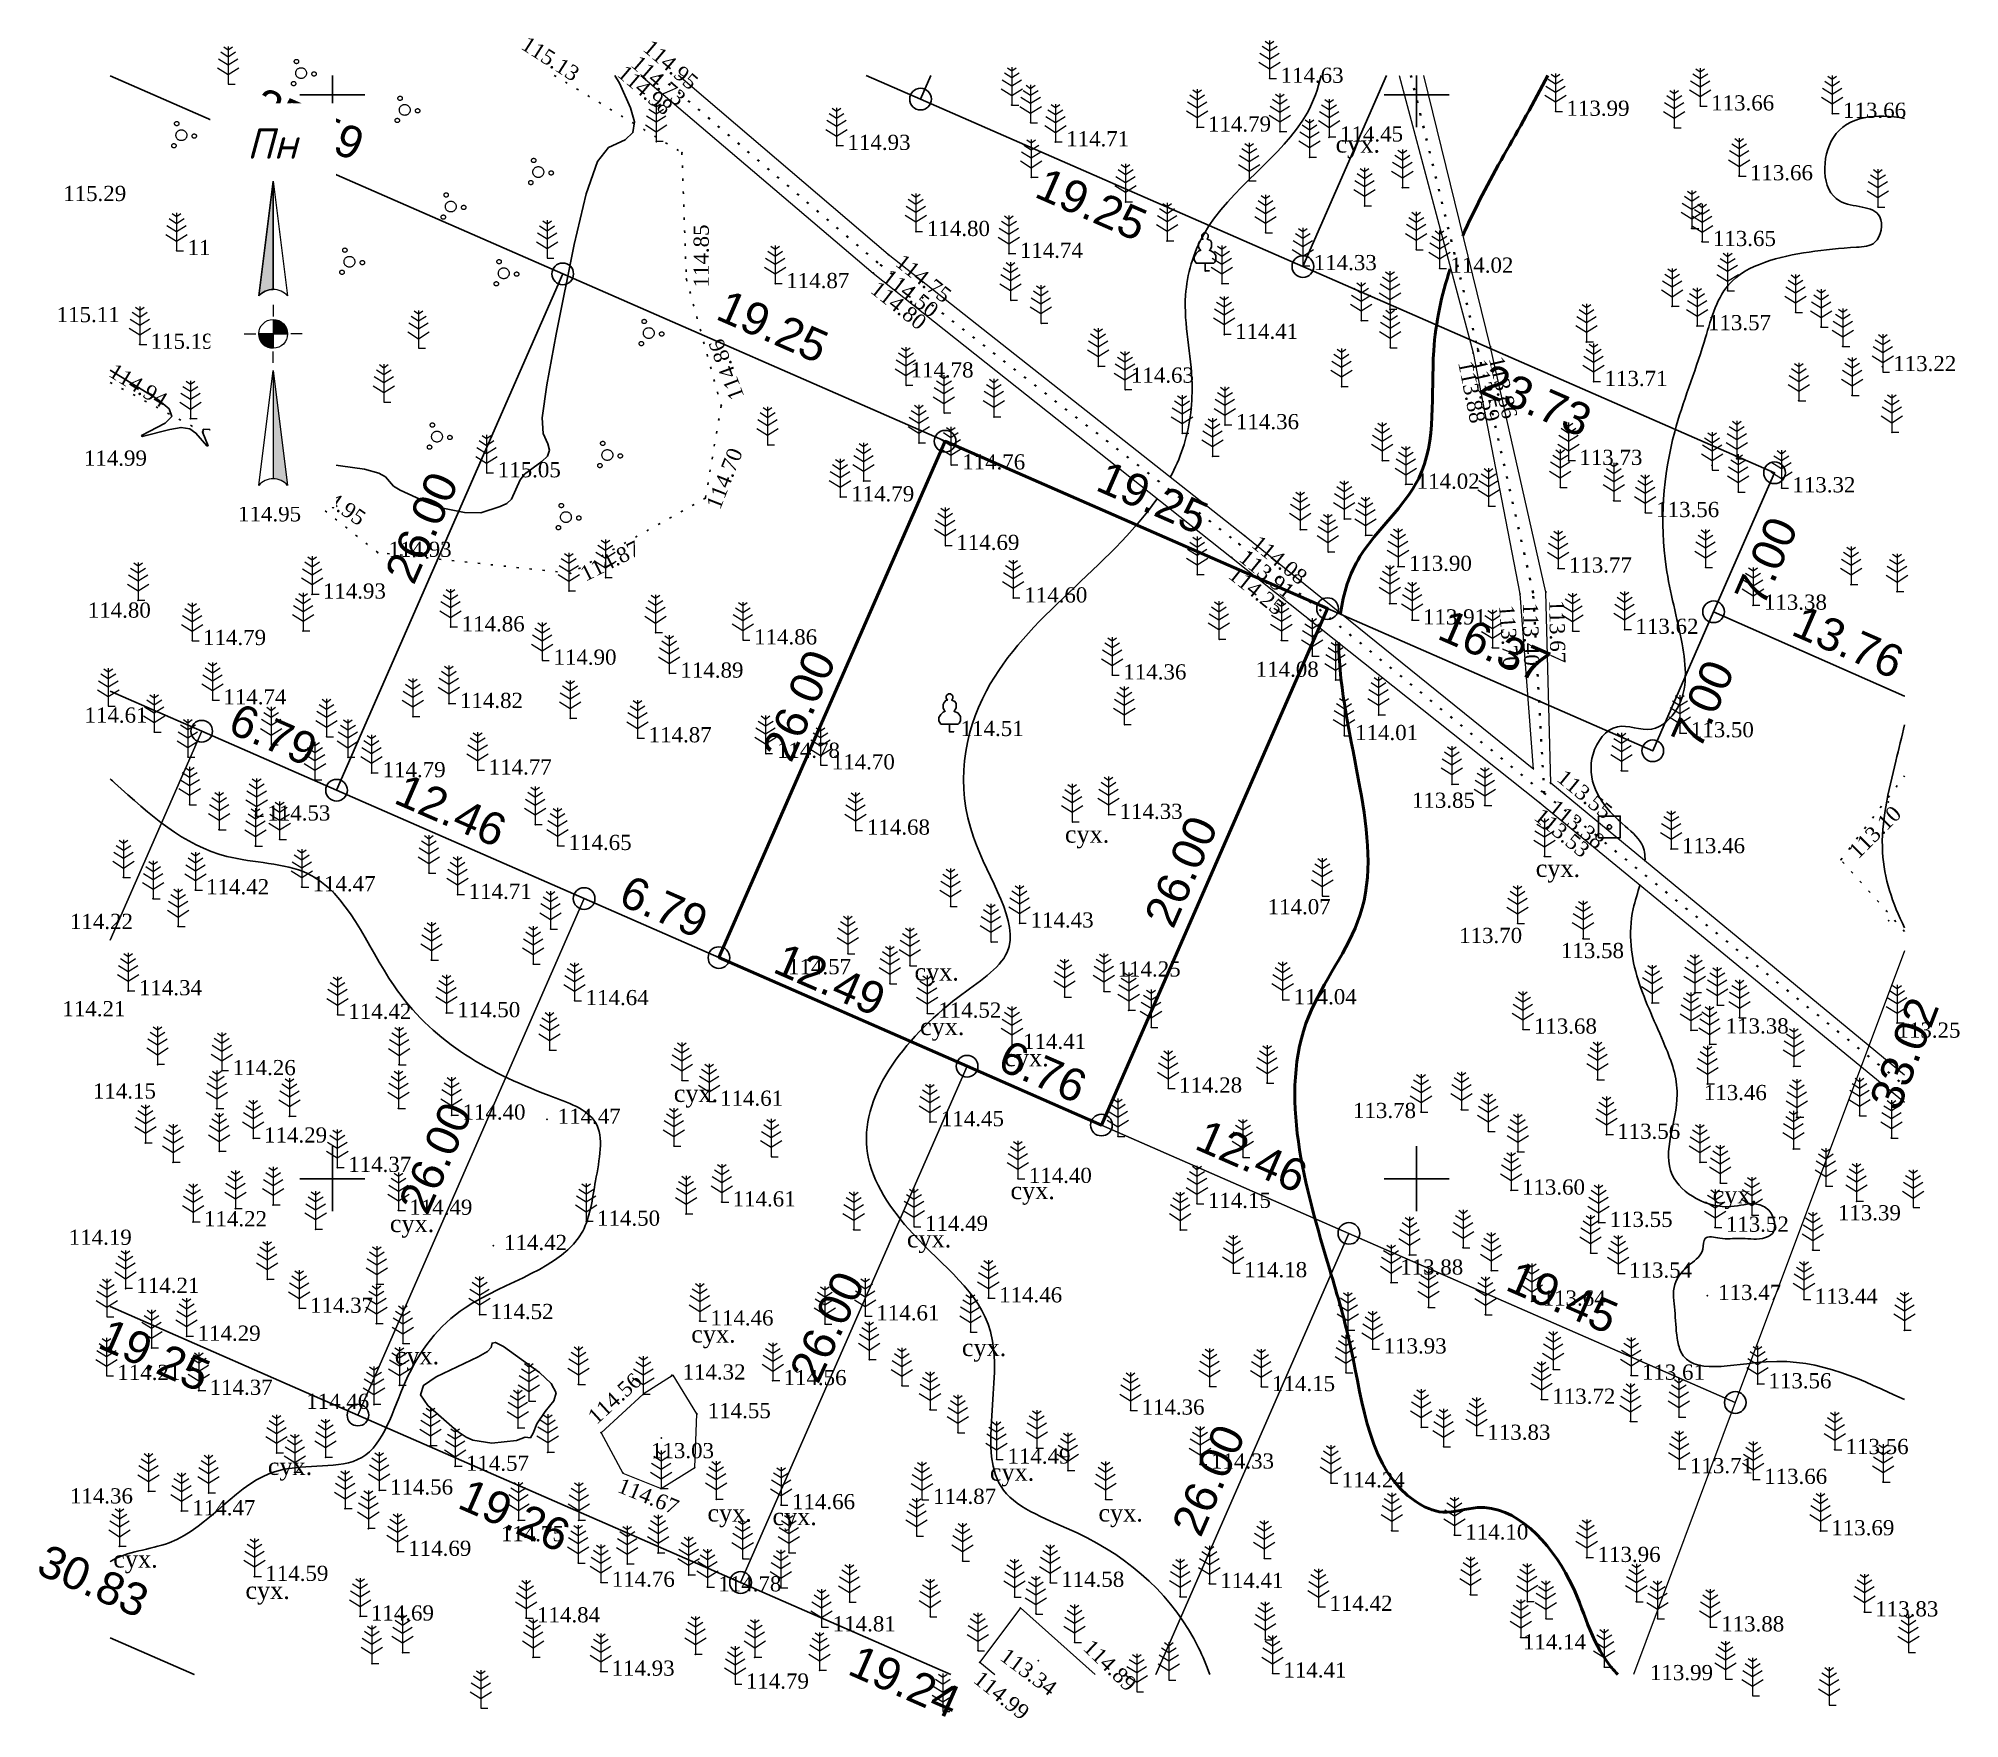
# Model space of a CAD drawing. Header units: millimetres. Extents: x 5405636.4 to 5405725, y 5524925.1 to 5525002.6.
import ezdxf
from ezdxf.enums import TextEntityAlignment as Align

# ---------------------------------------------------------------- set-up
doc = ezdxf.new("R2010")
doc.units = ezdxf.units.MM
doc.set_wipeout_variables(frame=1)
doc.linetypes.add('HIDDEN', pattern=[0.5, 0, -0.5])
doc.linetypes.add('суцільна', pattern=[50, 50, 0])
for name, color, linetype, lineweight in [('#Лист (текст_ПН)', 250, 'Continuous', 0), ('#Штамп', 250, 'Continuous', 0), ('11900000', 1, 'Continuous', 30), ('Контур', 7, 'HIDDEN', 30), ('рельеф', 7, 'Continuous', 0), ('ТОЧКИ', 7, 'Continuous', 30), ('усл. знак', 7, 'суцільна', 20)]:
    doc.layers.add(name, color=color, linetype=linetype, lineweight=lineweight)
for name, color, linetype in [('SC007', 7, 'Continuous'), ('горизонтали', 42, 'Continuous'), ('Ділянки_Межі', 10, 'Continuous'), ('надписи', 7, 'Continuous'), ('отметки', 7, 'Continuous'), ('промеры', 185, 'Continuous'), ('Растительность', 7, 'Continuous')]:
    doc.layers.add(name, color=color, linetype=linetype)
doc.styles.get("Standard").update_dxf_attribs({"font": 'arial.ttf'})
doc.styles.add('times', font='times.ttf')
doc.styles.add('Мой_Топо', font='isocpeui.ttf')
doc.linetypes.add('канава 0', pattern='A,0.9,0,["|",Standard,S=0.25,R=0,X=0,Y=0],0.1', length=1)

msp = doc.modelspace()

# ---------------------------------------------------------------- texts
at = {"layer": 'надписи', "color": 7, "style": 'times'}
for p in [(5405696.262, 5524998.13, 111.861), (5405683.779, 5524966.301, 111.861), (5405705.488, 5524964.723, 111.861), (5405676.844, 5524959.944, 111.861), (5405677.099, 5524957.428, 111.861), (5405680.985, 5524955.99, 111.861), (5405665.745, 5524954.344, 111.861), (5405681.271, 5524949.861, 111.861), (5405713.648, 5524949.667, 111.861), (5405652.653, 5524948.34, 111.861), (5405676.493, 5524947.634, 111.861), (5405666.55, 5524943.246, 111.861), (5405652.878, 5524942.246, 111.861), (5405679.029, 5524942.623, 111.861), (5405647.026, 5524937.142, 111.861), (5405680.32, 5524936.874, 111.861), (5405667.297, 5524934.99, 111.861), (5405685.326, 5524934.993, 111.861), (5405670.295, 5524934.826, 111.861), (5405639.899, 5524932.868, 111.861), (5405645.992, 5524931.423, 111.861)]:
    msp.add_text('сух.', height=0.8, dxfattribs=at).set_placement(p, align=Align.TOP_LEFT)
at = {"layer": 'отметки', "color": 7, "style": 'times'}
for s, rotation, p in [('115.13', 327.38666, (5405659.025, 5525002.74, 115.131)), ('114.95', 319.48538, (5405664.731, 5525002.599, 114.949)), ('114.98', 319.60764, (5405663.541, 5525001.429, 114.98)), ('114.73', 319.0267, (5405664.177, 5525001.876, 114.731)), ('114.85', 90, (5405666.658, 5524991.107, 114.846)), ('114.75', 321.71346, (5405676.338, 5524992.706, 114.745)), ('114.50', 322.11782, (5405675.734, 5524992.014, 114.498)), ('114.80', 321.55311, (5405675.194, 5524991.461, 114.796)), ('114.86', 110.48971, (5405668.348, 5524985.832, 114.864)), ('113.86', 283.01843, (5405704.006, 5524987.992, 113.857)), ('114.94', 328.65063, (5405639.99, 5524987.653, 114.937)), ('113.88', 281.39051, (5405702.596, 5524987.788, 113.876)), ('113.59', 282.96485, (5405703.201, 5524987.858, 113.38)), ('114.70', 68.35089, (5405667.217, 5524981.078, 114.703)), ('114.95', 325.53281, (5405649.224, 5524982.31, 114.946)), ('114.87', 26.54379, (5405661.352, 5524978.158, 114.874)), ('114.08', 321.03856, (5405692.766, 5524979.73, 114.078)), ('114.25', 321.49154, (5405691.695, 5524978.301, 114.249)), ('113.91', 320.73498, (5405692.191, 5524979.084, 113.908)), ('113.70', 274.27705, (5405704.496, 5524976.488, 114.59)), ('113.40', 271.15166, (5405705.597, 5524976.573, 113.399)), ('113.67', 271.09856, (5405706.81, 5524976.699, 113.672)), ('113.55', 320.48771, (5405706.853, 5524968.932, 113.553)), ('113.53', 320.62831, (5405705.803, 5524967.152, 113.526)), ('113.38', 320.95222, (5405706.484, 5524967.545, 113.38)), ('113.10', 44.97337, (5405719.854, 5524965.21, 113.099)), ('114.56', 42.39047, (5405661.705, 5524939.152, 114.558)), ('114.67', 338.0304, (5405663.355, 5524936.226, 114.67)), ('114.89', 316.18008, (5405685.05, 5524928.819, 114.894)), ('113.34', 323.40069, (5405681.149, 5524928.411, 113.341)), ('114.99', 321.27236, (5405679.946, 5524927.362, 114.828))]:
    msp.add_text(s, height=0.7, rotation=rotation, dxfattribs=at).set_placement(p, align=Align.TOP_LEFT)
for s, p in [('114.63', (5405693.723, 5525001.248, 114.633)), ('113.99', (5405706.907, 5524999.727, 113.988)), ('113.66', (5405713.578, 5524999.973, 113.656)), ('113.66', (5405719.661, 5524999.633, 113.659)), ('114.79', (5405690.376, 5524998.999, 114.787)), ('114.45', (5405696.464, 5524998.54, 114.447)), ('114.93', (5405673.753, 5524998.154, 114.931)), ('114.71', (5405683.837, 5524998.32, 114.714)), ('113.66', (5405715.366, 5524996.753, 113.659)), ('115.29', (5405637.588, 5524995.796, 115.285)), ('115.28', (5405645.663, 5524994.546, 115.277)), ('114.80', (5405677.417, 5524994.182, 114.802)), ('115.24', (5405643.323, 5524993.302, 115.238)), ('113.65', (5405713.659, 5524993.72, 113.652)), ('114.74', (5405681.701, 5524993.175, 114.741)), ('114.33', (5405695.254, 5524992.608, 114.329)), ('114.02', (5405701.554, 5524992.49, 114.019)), ('114.87', (5405670.931, 5524991.778, 114.867)), ('115.11', (5405637.286, 5524990.21, 115.108)), ('113.57', (5405713.434, 5524989.838, 113.571)), ('115.19', (5405641.618, 5524988.981, 115.193)), ('114.41', (5405691.628, 5524989.439, 114.406)), ('113.22', (5405721.974, 5524987.95, 113.223)), ('114.78', (5405676.66, 5524987.658, 114.78)), ('114.63', (5405686.824, 5524987.417, 114.628)), ('113.71', (5405708.662, 5524987.265, 113.71)), ('114.36', (5405691.668, 5524985.273, 114.362)), ('115.11', (5405646.865, 5524985.13, 115.109)), ('114.99', (5405638.543, 5524983.59, 114.994)), ('113.73', (5405707.502, 5524983.624, 113.731)), ('115.05', (5405657.627, 5524983.054, 115.053)), ('114.76', (5405679.042, 5524983.416, 114.761)), ('114.79', (5405673.924, 5524981.944, 114.792)), ('114.02', (5405699.998, 5524982.526, 114.022)), ('113.32', (5405717.324, 5524982.36, 113.324)), ('114.95', (5405645.652, 5524981.021, 114.946)), ('113.56', (5405711.043, 5524981.22, 113.555)), ('114.93', (5405652.594, 5524979.385, 114.932)), ('114.69', (5405678.774, 5524979.705, 114.689)), ('113.90', (5405699.639, 5524978.737, 113.897)), ('113.77', (5405707.017, 5524978.658, 113.772)), ('114.93', (5405649.563, 5524977.459, 114.931)), ('114.60', (5405681.906, 5524977.28, 114.597)), ('114.80', (5405638.722, 5524976.58, 114.796)), ('113.38', (5405716.01, 5524976.946, 113.382)), ('114.86', (5405655.962, 5524975.947, 114.857)), ('113.91', (5405700.292, 5524976.268, 113.912)), ('113.62', (5405710.087, 5524975.833, 113.616)), ('114.79', (5405644.038, 5524975.319, 114.79)), ('114.86', (5405669.447, 5524975.344, 114.855)), ('114.90', (5405660.196, 5524974.411, 114.899)), ('114.89', (5405666.05, 5524973.814, 114.887)), ('114.36', (5405686.474, 5524973.73, 114.358)), ('114.08', (5405692.578, 5524973.852, 114.079)), ('114.74', (5405644.975, 5524972.579, 114.737)), ('114.82', (5405655.884, 5524972.414, 114.818)), ('114.61', (5405638.57, 5524971.738, 114.61)), ('114.51', (5405678.97, 5524971.121, 114.51)), ('113.50', (5405712.641, 5524971.063, 113.498)), ('114.87', (5405664.585, 5524970.831, 114.866)), ('114.01', (5405697.161, 5524970.932, 114.006)), ('114.77', (5405657.21, 5524969.345, 114.773)), ('114.78', (5405670.499, 5524970.114, 114.782)), ('114.70', (5405673.03, 5524969.581, 114.704)), ('114.79', (5405652.316, 5524969.221, 114.794)), ('113.85', (5405699.781, 5524967.811, 113.849)), ('114.53', (5405647.002, 5524967.224, 114.527)), ('114.33', (5405686.301, 5524967.299, 114.326)), ('114.65', (5405660.893, 5524965.865, 114.655)), ('114.68', (5405674.651, 5524966.572, 114.681)), ('113.46', (5405712.234, 5524965.718, 113.459)), ('114.47', (5405649.087, 5524963.96, 114.472)), ('114.42', (5405644.178, 5524963.821, 114.423)), ('114.71', (5405656.286, 5524963.609, 114.708)), ('114.22', (5405637.899, 5524962.222, 114.221)), ('114.43', (5405682.197, 5524962.288, 114.428)), ('114.07', (5405693.128, 5524962.9, 114.072)), ('113.70', (5405701.956, 5524961.576, 113.702)), ('113.58', (5405706.652, 5524960.878, 113.585)), ('114.57', (5405671.014, 5524960.133, 114.567)), ('114.25', (5405686.21, 5524960.028, 114.253)), ('114.34', (5405641.081, 5524959.166, 114.343)), ('114.64', (5405661.679, 5524958.709, 114.64)), ('114.04', (5405694.33, 5524958.749, 114.038)), ('114.21', (5405637.552, 5524958.197, 114.205)), ('114.42', (5405650.738, 5524958.074, 114.418)), ('114.50', (5405655.757, 5524958.152, 114.497)), ('114.52', (5405677.94, 5524958.132, 114.52)), ('113.68', (5405705.403, 5524957.395, 113.685)), ('113.38', (5405714.246, 5524957.402, 113.376)), ('113.25', (5405722.168, 5524957.208, 113.248)), ('114.41', (5405681.85, 5524956.69, 114.41)), ('114.26', (5405645.406, 5524955.48, 114.261)), ('114.15', (5405638.958, 5524954.401, 114.154)), ('114.28', (5405689.044, 5524954.675, 114.276)), ('113.46', (5405713.24, 5524954.329, 113.462)), ('114.40', (5405656, 5524953.43, 114.402)), ('114.61', (5405667.878, 5524954.068, 114.612)), ('113.78', (5405697.064, 5524953.503, 113.781)), ('114.47', (5405660.391, 5524953.236, 114.47)), ('114.45', (5405678.062, 5524953.125, 114.447)), ('113.56', (5405709.246, 5524952.542, 113.556)), ('114.29', (5405646.851, 5524952.372, 114.292)), ('114.37', (5405650.732, 5524951.016, 114.375)), ('114.40', (5405682.115, 5524950.509, 114.398)), ('113.60', (5405704.855, 5524949.97, 113.604)), ('114.49', (5405653.549, 5524949.04, 114.492)), ('114.61', (5405668.456, 5524949.424, 114.608)), ('114.15', (5405690.371, 5524949.356, 114.152)), ('114.22', (5405644.082, 5524948.509, 114.224)), ('114.50', (5405662.205, 5524948.536, 114.499)), ('114.49', (5405677.331, 5524948.298, 114.493)), ('113.55', (5405708.893, 5524948.479, 113.555)), ('113.52', (5405714.256, 5524948.258, 113.519)), ('113.39', (5405719.421, 5524948.785, 113.386)), ('114.19', (5405637.845, 5524947.656, 114.187)), ('114.42', (5405657.917, 5524947.414, 114.422)), ('113.88', (5405699.239, 5524946.281, 113.881)), ('114.21', (5405640.963, 5524945.437, 114.21)), ('114.18', (5405692.042, 5524946.16, 114.183)), ('113.54', (5405709.793, 5524946.141, 113.541)), ('114.37', (5405648.971, 5524944.519, 114.365)), ('114.46', (5405680.746, 5524944.999, 114.459)), ('113.64', (5405705.808, 5524944.851, 113.637)), ('113.47', (5405713.899, 5524945.11, 113.473)), ('113.44', (5405718.355, 5524944.936, 113.443)), ('114.52', (5405657.294, 5524944.23, 114.523)), ('114.46', (5405667.436, 5524943.936, 114.46)), ('114.61', (5405675.084, 5524944.169, 114.608)), ('114.29', (5405643.785, 5524943.23, 114.287)), ('113.93', (5405698.475, 5524942.644, 113.932)), ('114.21', (5405640.086, 5524941.423, 114.212)), ('114.32', (5405666.146, 5524941.442, 114.317)), ('114.56', (5405670.804, 5524941.183, 114.56)), ('113.61', (5405710.387, 5524941.434, 113.614)), ('113.56', (5405716.221, 5524941.037, 113.563)), ('114.37', (5405644.341, 5524940.736, 114.371)), ('114.46', (5405648.793, 5524940.09, 114.459)), ('114.15', (5405693.332, 5524940.907, 114.152)), ('113.72', (5405706.254, 5524940.324, 113.716)), ('114.55', (5405667.311, 5524939.659, 114.545)), ('114.36', (5405687.311, 5524939.823, 114.36)), ('113.83', (5405703.26, 5524938.662, 113.833)), ('113.03', (5405664.692, 5524937.814, 113.032)), ('114.49', (5405681.13, 5524937.564, 114.491)), ('113.56', (5405719.777, 5524938.004, 113.56)), ('114.57', (5405656.161, 5524937.232, 114.569)), ('114.33', (5405690.516, 5524937.335, 114.329)), ('113.71', (5405712.602, 5524937.122, 113.706)), ('113.66', (5405716.022, 5524936.629, 113.657)), ('114.36', (5405637.897, 5524935.727, 114.358)), ('114.56', (5405652.66, 5524936.137, 114.556)), ('114.87', (5405677.701, 5524935.707, 114.873)), ('114.24', (5405696.544, 5524936.467, 114.241)), ('114.47', (5405643.543, 5524935.18, 114.466)), ('114.66', (5405671.196, 5524935.462, 114.657)), ('114.75', (5405657.77, 5524933.983, 114.751)), ('114.10', (5405702.242, 5524934.064, 114.101)), ('113.69', (5405719.119, 5524934.259, 113.689)), ('114.69', (5405653.5, 5524933.31, 114.692)), ('113.96', (5405708.341, 5524933.028, 113.96)), ('114.59', (5405646.909, 5524932.154, 114.585)), ('114.76', (5405662.884, 5524931.882, 114.756)), ('114.78', (5405667.796, 5524931.671, 114.781)), ('114.58', (5405683.608, 5524931.879, 114.58)), ('114.41', (5405690.945, 5524931.826, 114.409)), ('114.69', (5405651.777, 5524930.327, 114.688)), ('114.42', (5405695.977, 5524930.772, 114.421)), ('113.83', (5405721.147, 5524930.516, 113.834)), ('114.84', (5405659.437, 5524930.241, 114.844)), ('114.81', (5405673.073, 5524929.826, 114.813)), ('113.88', (5405714.041, 5524929.823, 113.884)), ('114.14', (5405704.9, 5524928.993, 114.137)), ('114.93', (5405662.875, 5524927.782, 114.931)), ('114.41', (5405693.856, 5524927.699, 114.41)), ('114.79', (5405669.069, 5524927.186, 114.789)), ('113.99', (5405710.757, 5524927.577, 113.994))]:
    msp.add_text(s, height=0.7, dxfattribs=at).set_placement(p, align=Align.TOP_LEFT)
at = {"layer": 'промеры', "char_height": 1.5, "attachment_point": 1}
for s, insert, rotation in [('25.59', (5405646.807, 5525000.379), 336.4763), ('19.25', (5405682.912, 5524996.687), 336.35584), ('19.25', (5405668.215, 5524991.053), 336.35584), ('23.73', (5405703.409, 5524987.642), 336.4763), ('19.25', (5405685.731, 5524983.162), 336.35584), ('26.00', (5405652.378, 5524977.938), 66.37949), ('7.00', (5405714.608, 5524976.936), 66.35584), ('16.37', (5405701.481, 5524976.311), 336.4763), ('13.76', (5405717.802, 5524976.493), 336.4763), ('26.00', (5405669.782, 5524969.736), 66.37949), ('7.00', (5405711.683, 5524970.332), 66.35584), ('6.79', (5405645.708, 5524971.993, 107.24), 336.4763), ('12.46', (5405653.368, 5524968.732, 107.24), 336.4763), ('26.00', (5405687.395, 5524962.077), 66.37949), ('6.79', (5405663.726, 5524964.056, 107.24), 336.4763), ('12.49', (5405670.846, 5524960.929), 336.4763), ('33.02', (5405720.838, 5524953.603), 69.01088), ('6.76', (5405681.198, 5524956.453), 336.4763), ('26.00', (5405653.007, 5524948.87), 66.37949), ('12.46', (5405690.291, 5524952.783), 336.4763), ('26.00', (5405671.031, 5524941.109, 107.24), 65.31556), ('19.45', (5405704.626, 5524946.275), 336.4763), ('19.25', (5405639.714, 5524943.61), 336.35584), ('26.00', (5405688.659, 5524934.006), 66.37949), ('19.26', (5405656.305, 5524936.225), 336.35584), ('30.83', (5405636.879, 5524933.196), 336.3783), ('19.24', (5405674.293, 5524928.554), 336.35584)]:
    msp.add_mtext(s, dxfattribs=dict(at, insert=insert, rotation=rotation))

# ---------------------------------------------------------------- blocks, each defined once
blk = doc.blocks.new('SYMBOL902')
at = {"layer": 'SC007'}
blk.add_lwpolyline([(-1.25, -1.25), (-1.25, 1.25), (1.25, 1.25), (1.25, -1.25)], close=True, dxfattribs=at)
blk.add_circle((0, 0), 0.25, dxfattribs=at)
blk = doc.blocks.new('A$C51FE15A3')
at = {"layer": 'Растительность', "color": 94, "lineweight": 0}
for points in [[(-0.447, 1.172), (0, 0.895), (0.447, 1.172)], [(-0.343, 1.489), (0, 1.267), (0.343, 1.489)], [(-0.201, 1.726), (0, 1.584), (0.201, 1.726)], [(0, 1.75), (0, 0), (0.319, 0)], [(-0.493, 0.753), (0, 0.444), (0.493, 0.753)]]:
    blk.add_lwpolyline(points, dxfattribs=at)
blk = doc.blocks.new('A$C2ACB5305')
at = {"layer": 'Растительность'}
blk.add_lwpolyline([(0.2, 0), (0.2, 0), (0, 0), (0, 0.35), (-0.4, 0.35), (-0.5, 0.5), (-0.5, 0.65), (-0.4, 0.8), (-0.3, 0.9), (-0.2, 0.95), (-0.25, 1), (-0.3, 1.1), (-0.3, 1.25), (-0.25, 1.35), (-0.15, 1.45), (-0.1, 1.45), (-0.15, 1.55), (-0.15, 1.65), (-0.05, 1.75), (0.05, 1.75), (0.15, 1.65), (0.15, 1.55), (0.1, 1.45), (0.25, 1.4), (0.3, 1.3), (0.3, 1.1), (0.25, 1), (0.2, 0.95), (0.4, 0.85), (0.5, 0.7), (0.5, 0.5), (0.45, 0.4), (0.4, 0.35), (0, 0.35)], dxfattribs=at)
blk = doc.blocks.new('A$C72385B22')
at = {"layer": 'усл. знак'}
for centre, radius in [((0, 0), 0.625), ((-0.02, 1.49), 0.25), ((-1.29, -0.64), 0.25), ((1.28, -0.76), 0.25)]:
    blk.add_circle(centre, radius, dxfattribs=at)
blk = doc.blocks.new('*U5')
at = {"color": 0}
for points in [[(-0.113, 0), (-0.109, -0.029), (-0.097, -0.056)], [(-0.113, 0), (-0.097, -0.056), (0, 0)], [(-0.097, -0.056), (0, -0.113), (0, 0)], [(-0.097, -0.056), (-0.08, -0.08), (-0.056, -0.097)], [(-0.097, -0.056), (-0.056, -0.097), (0, -0.113)], [(-0.056, -0.097), (-0.029, -0.109), (0, -0.113)]]:
    blk.add_solid(points, dxfattribs=at)
blk = doc.blocks.new('*U6')
at = {"color": 0}
for points in [[(0, 0), (0.097, 0.056), (0, 0.113)], [(0.097, 0.056), (0.029, 0.109), (0, 0.113)], [(0, 0), (0.113, 0), (0.097, 0.056)], [(0.097, 0.056), (0.056, 0.097), (0.029, 0.109)], [(0.097, 0.056), (0.08, 0.08), (0.056, 0.097)], [(0.113, 0), (0.109, 0.029), (0.097, 0.056)]]:
    blk.add_solid(points, dxfattribs=at)
blk = doc.blocks.new('*U7')
at = {"color": 0}
for points in [[(0, -1.136), (0.021, -1.138), (0, -0.288)], [(0.021, -1.138), (0.042, -1.142), (0, -0.288)], [(0.042, -1.142), (0.062, -1.15), (0, -0.288)], [(0.062, -1.15), (0.081, -1.16), (0, -0.288)], [(0.081, -1.16), (0.098, -1.173), (0, -0.288)], [(0.098, -1.173), (0.113, -1.188), (0, -0.288)]]:
    blk.add_solid(points, dxfattribs=at)
blk = doc.blocks.new('*U8')
at = {"color": 0}
for points in [[(-0.113, 0.297), (-0.098, 0.312), (0, 1.197)], [(-0.098, 0.312), (-0.081, 0.325), (0, 1.197)], [(-0.081, 0.325), (-0.062, 0.335), (0, 1.197)], [(-0.062, 0.335), (-0.042, 0.343), (0, 1.197)], [(-0.042, 0.343), (-0.021, 0.347), (0, 1.197)], [(-0.021, 0.347), (0, 0.349), (0, 1.197)]]:
    blk.add_solid(points, dxfattribs=at)
blk = doc.blocks.new('#Північ')
at = {"color": 7}
blk.add_wipeout([(-2.901, 10.635), (2.901, 10.635), (2.901, -7.981), (-2.901, -7.981)], dxfattribs=at).dxf.layer = '#Лист (текст_ПН)'
at = {"layer": '#Лист (текст_ПН)'}
for p, q in [((-0.663, 1.748), (0, 7.043)), ((0, 7.043), (0, 2.052)), ((0, 7.043), (0.663, 1.748)), ((0, 1.337), (0, 0.807)), ((-1.337, 0), (-0.807, 0)), ((-0.662, 0), (0.662, 0)), ((0, 0.662), (0, -0.662)), ((1.337, 0), (0.807, 0)), ((0, -1.337), (0, -0.807)), ((-0.663, -6.99), (0, -1.695)), ((0, -1.695), (0.663, -6.99)), ((0, -1.695), (0, -6.686))]:
    blk.add_line(p, q, dxfattribs=at)
at = {"layer": '#Лист (текст_ПН)', "flags": 128}
for points in [[(0, 7.043), (-0.663, 1.748, -0.218585), (0, 2.052)], [(0, 0), (-0.662, 0, 0.414214), (0, -0.662)]]:
    blk.add_lwpolyline(points, format="xyb", close=True, dxfattribs=at)
at = {"layer": '#Лист (текст_ПН)'}
blk.add_circle((0, 0), 0.662, dxfattribs=at)
for centre in [(0, 1.178), (0, -7.56)]:
    blk.add_arc(centre, 0.874, 40.67981, 139.32019, dxfattribs=at)
at = {"layer": '#Лист (текст_ПН)', "xscale": 5.883850111352785, "yscale": 5.883850111352785, "zscale": 5.883850111352785}
for name in ['*U8', '*U5', '*U6', '*U7']:
    blk.add_blockref(name, (0, 0), dxfattribs=at)
at = {"layer": '#Лист (текст_ПН)', "style": 'Мой_Топо'}
blk.add_text('Пн', height=1.4, dxfattribs=at).set_placement((-1.217, 8.077))

# ---------------------------------------------------------------- linework, layer by layer
at = {"layer": '11900000', "color": 7}
for points in [[(5405650, 5524998.5, 0), (5405650, 5525000.892, 0)], [(5405650, 5524998.5, 0), (5405650, 5525000.892, 0)], [(5405700, 5524998.5, 0), (5405700, 5525000.892, 0)], [(5405700, 5524998.5, 0), (5405700, 5525000.892, 0)], [(5405648.5, 5525000, 0), (5405651.5, 5525000, 0)], [(5405648.5, 5525000, 0), (5405651.5, 5525000, 0)], [(5405698.5, 5525000, 0), (5405701.5, 5525000, 0)], [(5405698.5, 5525000, 0), (5405701.5, 5525000, 0)], [(5405650, 5524948.5, 0), (5405650, 5524951.5, 0)], [(5405650, 5524948.5, 0), (5405650, 5524951.5, 0)], [(5405700, 5524948.5, 0), (5405700, 5524951.5, 0)], [(5405700, 5524948.5, 0), (5405700, 5524951.5, 0)], [(5405648.5, 5524950, 0), (5405651.5, 5524950, 0)], [(5405648.5, 5524950, 0), (5405651.5, 5524950, 0)], [(5405698.5, 5524950, 0), (5405701.5, 5524950, 0)], [(5405698.5, 5524950, 0), (5405701.5, 5524950, 0)]]:
    msp.add_polyline3d(points, dxfattribs=at)
at = {"layer": 'горизонтали', "color": 32}
msp.add_polyline3d([(5405663.029, 5525000.892, 115), (5405663.237, 5525000.532, 115), (5405663.747, 5524999.402, 115), (5405663.937, 5524998.742, 115), (5405663.857, 5524998.252, 115), (5405663.497, 5524997.922, 115), (5405662.737, 5524997.572, 115), (5405662.227, 5524996.912, 115), (5405661.697, 5524995.422, 115), (5405661.157, 5524993.092, 115), (5405660.317, 5524988.962, 115), (5405659.887, 5524986.622, 115), (5405659.677, 5524985.092, 115), (5405659.717, 5524984.372, 115), (5405659.937, 5524983.902, 115), (5405660.007, 5524983.602, 115), (5405659.917, 5524983.332, 115), (5405659.667, 5524983.082, 115), (5405658.867, 5524982.492, 115), (5405658.657, 5524982.242, 115), (5405658.267, 5524981.352, 115), (5405658.047, 5524981.152, 115), (5405657.737, 5524981.002, 115), (5405656.847, 5524980.722, 115), (5405656.087, 5524980.732, 115), (5405655.097, 5524980.932, 115), (5405654.227, 5524981.252, 115), (5405653.127, 5524981.762, 115), (5405652.827, 5524981.952, 115), (5405652.447, 5524982.382, 115), (5405652.137, 5524982.552, 115), (5405651.487, 5524982.722, 115), (5405648.717, 5524983.112, 115), (5405647.627, 5524983.302, 115), (5405646.697, 5524983.542, 115), (5405645.927, 5524983.842, 115), (5405644.337, 5524984.552, 115), (5405644.047, 5524984.572, 115), (5405644.027, 5524984.402, 115), (5405644.267, 5524983.812, 115), (5405644.207, 5524983.812, 115), (5405643.707, 5524984.392, 115), (5405643.427, 5524984.592, 115), (5405643.027, 5524984.652, 115), (5405642.507, 5524984.562, 115), (5405641.237, 5524984.232, 115), (5405641.207, 5524984.282, 115), (5405642.297, 5524984.852, 115), (5405642.597, 5524985.152, 115), (5405642.477, 5524985.512, 115), (5405641.937, 5524985.952, 115), (5405639.757, 5524987.292, 115)], dxfattribs=at)
msp.add_polyline3d([(5405658.497, 5524937.932, 114.5), (5405658.887, 5524938.082, 114.5), (5405659.137, 5524938.052, 114.5), (5405659.257, 5524938.262, 114.5), (5405659.437, 5524938.702, 114.5), (5405659.817, 5524939.262, 114.5), (5405660.217, 5524939.762, 114.5), (5405660.317, 5524940.132, 114.5), (5405660.087, 5524940.562, 114.5), (5405659.547, 5524941.062, 114.5), (5405657.887, 5524942.262, 114.5), (5405657.517, 5524942.452, 114.5), (5405657.367, 5524942.422, 114.5), (5405657.327, 5524942.222, 114.5), (5405657.157, 5524942.042, 114.5), (5405656.727, 5524941.782, 114.5), (5405654.787, 5524940.872, 114.5), (5405654.197, 5524940.472, 114.5), (5405654.067, 5524940.032, 114.5), (5405654.397, 5524939.542, 114.5), (5405655.757, 5524938.362, 114.5), (5405656.167, 5524938.082, 114.5), (5405656.477, 5524937.952, 114.5), (5405657.347, 5524937.812, 114.5), (5405658.497, 5524937.932, 114.5)], close=True, dxfattribs=at)
for points, knots in [([(5405688.64, 5524982.358), (5405688.869, 5524982.786), (5405689.454, 5524984.118), (5405689.864, 5524987.051), (5405689.002, 5524990.349), (5405690.425, 5524995.147), (5405694.464, 5524997.492), (5405695.454, 5525000.275), (5405695.598, 5525000.892)], [104.7478, 104.7478, 104.7478, 104.7478, 106.244974, 109.222187, 113.340538, 116.260107, 123.610397, 125.570848, 125.570848, 125.570848, 125.570848]), ([(5405722.501, 5524998.899), (5405721.245, 5524999.147), (5405718.676, 5524998.946), (5405718.621, 5524994.54), (5405721.678, 5524995.016), (5405721.357, 5524993.025), (5405719.78, 5524992.944), (5405717.592, 5524992.733), (5405714.114, 5524991.936), (5405713.18, 5524988.01), (5405711.479, 5524983.972), (5405711.106, 5524978.996), (5405712.287, 5524974.954), (5405712.587, 5524972.058), (5405710.875, 5524970.376), (5405709.128, 5524971.27), (5405707.891, 5524969.618), (5405708.124, 5524967.754), (5405709.257, 5524966.527), (5405710.447, 5524965.585), (5405710.54, 5524964.933), (5405710.527, 5524964.655)], [249.37921, 249.37921, 249.37921, 249.37921, 252.77429, 255.711116, 257.706329, 258.908156, 259.781488, 261.987078, 265.998436, 268.870269, 273.213787, 279.466371, 283.082816, 286.070843, 287.590433, 289.169692, 290.858787, 292.492978, 294.495396, 295.808265, 296.680937, 296.680937, 296.680937, 296.680937]), ([(5405690.458, 5524927.14), (5405690.303, 5524927.561), (5405689.161, 5524930.365), (5405685.864, 5524933.397), (5405678.956, 5524935.57), (5405682.018, 5524943.247), (5405676.904, 5524946.848), (5405673.214, 5524952.355), (5405677.096, 5524957.454), (5405682.552, 5524960.751), (5405678.423, 5524966.21), (5405679.751, 5524974.608), (5405685.836, 5524978.206), (5405688.015, 5524981.343)], [37.826057, 37.826057, 37.826057, 37.826057, 39.162292, 46.871348, 50.794349, 58.140724, 63.904689, 68.143785, 76.466951, 79.543627, 85.063561, 91.848837, 103.526432, 103.526432, 103.526432, 103.526432]), ([(5405722.501, 5524970.943), (5405722.367, 5524970.387), (5405721.894, 5524968.44), (5405721.103, 5524965.233), (5405721.937, 5524962.702), (5405722.501, 5524961.575)], [4.308636, 4.308636, 4.308636, 4.308636, 6.017023, 10.26627, 13.911968, 13.911968, 13.911968, 13.911968]), ([(5405639.757, 5524968.444), (5405639.824, 5524968.384), (5405641.532, 5524966.842), (5405644.076, 5524964.515), (5405650.202, 5524964.634), (5405652.744, 5524957.477), (5405657.638, 5524954.587), (5405662.753, 5524952.886), (5405662.102, 5524949.951), (5405661.607, 5524946.052), (5405656.166, 5524944.905), (5405653.211, 5524941.03), (5405652.017, 5524936.245), (5405646.321, 5524937.362), (5405643.86, 5524932.976), (5405640.503, 5524932.827), (5405639.767, 5524932.346), (5405639.757, 5524932.34)], [837.668888, 837.668888, 837.668888, 837.668888, 837.921411, 844.116267, 847.912489, 854.451188, 863.209597, 865.692003, 868.370851, 870.767732, 877.245455, 881.607053, 885.661514, 889.520415, 895.583001, 898.406187, 898.444441, 898.444441, 898.444441, 898.444441]), ([(5405710.306, 5524963.575), (5405710.196, 5524963.203), (5405709.682, 5524961.646), (5405710.046, 5524959.123), (5405711.372, 5524956.462), (5405712.448, 5524953.489), (5405710.707, 5524950.098), (5405713.901, 5524948.384), (5405715.489, 5524948.96), (5405716.428, 5524948.566), (5405716.676, 5524947.501), (5405715.753, 5524947.146), (5405714.917, 5524947.314), (5405714.125, 5524947.169), (5405713.193, 5524947.452), (5405713.271, 5524946.544), (5405712.523, 5524946.035), (5405711.721, 5524945.18), (5405711.94, 5524943.877), (5405711.946, 5524942.878), (5405712.408, 5524940.828), (5405717.607, 5524942.362), (5405720.573, 5524940.665), (5405722.501, 5524939.821)], [297.750727, 297.750727, 297.750727, 297.750727, 298.813719, 302.097384, 305.375757, 307.693774, 311.410964, 314.481595, 315.668372, 316.297273, 317.378662, 317.881784, 318.950703, 319.850846, 320.525952, 321.044272, 321.922685, 323.126122, 324.306695, 325.60459, 326.245603, 330.214824, 336.783397, 336.783397, 336.783397, 336.783397])]:
    msp.add_open_spline(points, degree=3, knots=knots, dxfattribs=at)
at = {"layer": 'горизонтали', "color": 32, "lineweight": 50}
msp.add_open_spline([(5405702.125, 5524993.484), (5405703.214, 5524996.025), (5405704.782, 5524998.394), (5405706.047, 5525000.892)], degree=3, dxfattribs=at)
for points, knots in [([(5405696.49, 5524976.076), (5405696.613, 5524977.01), (5405697.314, 5524979.256), (5405701.16, 5524982.391), (5405700.464, 5524987.572), (5405701.144, 5524990.761), (5405701.544, 5524991.963)], [72.931298, 72.931298, 72.931298, 72.931298, 75.851769, 80.363697, 86.303092, 90.136161, 90.136161, 90.136161, 90.136161]), ([(5405709.28, 5524927.14), (5405709.148, 5524927.267), (5405708.026, 5524928.534), (5405707.455, 5524931.818), (5405704.087, 5524935.486), (5405701.284, 5524934.415), (5405697.85, 5524936.019), (5405697.397, 5524941.089), (5405695.283, 5524948.2), (5405693.001, 5524955.828), (5405698.192, 5524962.186), (5405697.512, 5524968.123), (5405696.422, 5524972.572), (5405696.409, 5524974.689)], [17.67334, 17.67334, 17.67334, 17.67334, 18.208864, 22.586348, 27.97536, 29.586146, 30.927257, 38.609771, 42.347043, 54.087786, 59.302509, 65.201165, 71.520155, 71.520155, 71.520155, 71.520155])]:
    msp.add_open_spline(points, degree=3, knots=knots, dxfattribs=at)
at = {"layer": 'Ділянки_Межі', "lineweight": 25}
for points in [[(5405639.757, 5525000.872), (5405660.622, 5524991.737), (5405678.256, 5524984.017), (5405695.889, 5524976.297), (5405710.886, 5524969.741), (5405713.693, 5524976.153), (5405716.501, 5524982.565), (5405694.756, 5524992.076), (5405677.123, 5524999.796), (5405674.619, 5525000.892)], [(5405678.513, 5524927.14), (5405668.826, 5524931.381), (5405651.182, 5524939.105), (5405639.757, 5524944.107)], [(5405639.757, 5524928.83), (5405643.622, 5524927.14)]]:
    msp.add_lwpolyline(points, dxfattribs=at)
at = {"layer": 'Ділянки_Межі'}
for points in [[(5405639.757, 5525000.872), (5405660.622, 5524991.737), (5405650.195, 5524967.92), (5405643.976, 5524970.643), (5405639.757, 5524972.49)], [(5405677.603, 5525000.892), (5405677.123, 5524999.796), (5405674.619, 5525000.892)], [(5405698.616, 5525000.892), (5405694.756, 5524992.076), (5405677.123, 5524999.796)], [(5405677.123, 5524999.796), (5405677.603, 5525000.892)], [(5405694.756, 5524992.076), (5405698.616, 5525000.892)], [(5405722.501, 5524972.266), (5405713.693, 5524976.153), (5405716.501, 5524982.565), (5405694.756, 5524992.076)]]:
    msp.add_lwpolyline(points, dxfattribs=at)
msp.add_lwpolyline([(5405650.195, 5524967.92), (5405660.622, 5524991.737), (5405678.256, 5524984.017), (5405667.828, 5524960.2), (5405661.61, 5524962.923)], close=True, dxfattribs=at)
at = {"layer": 'Ділянки_Межі', "lineweight": 50}
msp.add_lwpolyline([(5405667.828, 5524960.2), (5405678.256, 5524984.017), (5405695.889, 5524976.297), (5405685.462, 5524952.48), (5405679.269, 5524955.191)], close=True, dxfattribs=at)
at = {"layer": 'Ділянки_Межі', "lineweight": 0}
for points in [[(5405685.462, 5524952.48), (5405695.889, 5524976.297), (5405710.886, 5524969.741), (5405713.693, 5524976.153), (5405722.501, 5524972.266)], [(5405639.757, 5524972.49), (5405643.976, 5524970.643), (5405639.757, 5524961.007)], [(5405639.757, 5524961.007), (5405643.976, 5524970.643), (5405650.195, 5524967.92), (5405661.61, 5524962.923), (5405651.182, 5524939.105), (5405639.757, 5524944.107)], [(5405722.501, 5524960.521), (5405714.693, 5524939.683), (5405696.877, 5524947.483), (5405685.462, 5524952.48)], [(5405668.826, 5524931.381), (5405679.269, 5524955.191), (5405685.462, 5524952.48), (5405696.877, 5524947.483), (5405687.97, 5524927.14)], [(5405687.97, 5524927.14), (5405696.877, 5524947.483), (5405714.693, 5524939.683), (5405709.993, 5524927.14)], [(5405678.513, 5524927.14), (5405668.826, 5524931.381)], [(5405639.757, 5524928.83), (5405643.622, 5524927.14)]]:
    msp.add_lwpolyline(points, dxfattribs=at)
msp.add_lwpolyline([(5405651.182, 5524939.105), (5405661.61, 5524962.923), (5405667.828, 5524960.2), (5405679.269, 5524955.191), (5405668.826, 5524931.381)], close=True, dxfattribs=at)
at = {"layer": 'Контур', "color": 7, "linetype": 'HIDDEN'}
for points, elevation in [([(5405660.236, 5525000.892), (5405666.119, 5524997.33), (5405666.325, 5524991.499), (5405667.93, 5524985.661), (5405667.205, 5524981.396), (5405660.985, 5524977.927), (5405652.094, 5524978.885), (5405647.248, 5524982.721), (5405639.757, 5524986.734)], 115.325), ([(5405722.501, 5524961.41), (5405719.56, 5524964.716), (5405722.501, 5524968.58)], 112.9)]:
    msp.add_lwpolyline(points, dxfattribs=dict(at, elevation=elevation))
at = {"layer": 'отметки', "color": 7}
for p in [(5405693.223, 5525000.748, 114.633), (5405681.332, 5524999.519, 114.738), (5405713.078, 5524999.473, 113.656), (5405682.204, 5524998.709, 114.688), (5405689.876, 5524998.499, 114.787), (5405706.407, 5524999.227, 113.988), (5405719.161, 5524999.133, 113.659), (5405664.941, 5524997.837, 114.985), (5405673.253, 5524997.654, 114.931), (5405683.337, 5524997.82, 114.714), (5405693.694, 5524998.301, 114.491), (5405695.964, 5524998.04, 114.447), (5405711.882, 5524998.474, 113.712), (5405666.119, 5524997.33, 114.957), (5405695.068, 5524997.114, 114.358), (5405682.226, 5524996.195, 114.73), (5405692.275, 5524996.031, 114.529), (5405714.866, 5524996.253, 113.659), (5405686.585, 5524995.045, 114.631), (5405699.339, 5524995.713, 114.23), (5405697.606, 5524994.865, 114.245), (5405721.266, 5524994.816, 113.509), (5405645.163, 5524994.046, 115.277), (5405676.917, 5524993.682, 114.802), (5405688.495, 5524993.246, 114.571), (5405693.034, 5524993.635, 114.438), (5405712.688, 5524993.832, 113.715), (5405713.159, 5524993.22, 113.652), (5405642.823, 5524992.802, 115.238), (5405675.636, 5524992.623, 114.745), (5405681.201, 5524992.675, 114.741), (5405699.982, 5524992.848, 114.077), (5405666.325, 5524991.499, 114.846), (5405674.941, 5524991.774, 114.796), (5405675.281, 5524992.142, 114.498), (5405690.251, 5524991.868, 114.474), (5405694.754, 5524992.108, 114.329), (5405701.054, 5524991.99, 114.019), (5405670.431, 5524991.278, 114.867), (5405691.023, 5524991.278, 114.447), (5405714.339, 5524990.956, 113.581), (5405681.289, 5524990.52, 114.73), (5405698.769, 5524990.106, 114.115), (5405711.777, 5524990.24, 113.603), (5405717.471, 5524989.956, 113.47), (5405682.687, 5524989.451, 114.714), (5405691.128, 5524988.939, 114.406), (5405697.441, 5524989.583, 114.184), (5405712.934, 5524989.338, 113.571), (5405718.652, 5524989.282, 113.426), (5405641.118, 5524988.481, 115.193), (5405698.787, 5524988.326, 114.135), (5405702.604, 5524988.09, 113.876), (5405702.814, 5524988.281, 113.591), (5405703.406, 5524988.367, 113.857), (5405707.831, 5524988.599, 113.751), (5405719.649, 5524988.387, 113.367), (5405685.321, 5524987.467, 114.656), (5405721.474, 5524987.45, 113.223), (5405676.463, 5524986.589, 114.78), (5405686.566, 5524986.398, 114.628), (5405696.535, 5524986.533, 114.19), (5405708.162, 5524986.765, 113.71), (5405720.077, 5524986.132, 113.339), (5405667.93, 5524985.661, 114.864), (5405678.215, 5524985.314, 114.753), (5405717.619, 5524985.882, 113.384), (5405643.453, 5524985.059, 115.006), (5405646.365, 5524984.63, 115.109), (5405680.516, 5524985.143, 114.714), (5405689.195, 5524984.379, 114.522), (5405691.168, 5524984.773, 114.362), (5405721.912, 5524984.428, 113.313), (5405670.084, 5524983.839, 114.868), (5405677.056, 5524983.937, 114.726), (5405647.248, 5524982.721, 114.946), (5405657.127, 5524982.554, 115.053), (5405678.542, 5524982.916, 114.761), (5405690.592, 5524983.318, 114.385), (5405698.414, 5524983.124, 113.994), (5405707.002, 5524983.124, 113.731), (5405713.624, 5524982.901, 113.403), (5405714.762, 5524983.209, 113.461), (5405674.504, 5524982.184, 114.729), (5405699.498, 5524982.026, 114.022), (5405706.625, 5524981.89, 113.718), (5405714.827, 5524981.67, 113.318), (5405716.824, 5524981.86, 113.324), (5405648.488, 5524981.181, 114.946), (5405667.205, 5524981.396, 114.703), (5405673.424, 5524981.444, 114.792), (5405703.313, 5524981.037, 113.862), (5405709.09, 5524981.273, 113.597), (5405694.631, 5524979.937, 114.089), (5405696.663, 5524980.438, 114.009), (5405710.543, 5524980.72, 113.555), (5405678.274, 5524979.205, 114.689), (5405691.8, 5524979.289, 113.908), (5405692.063, 5524979.656, 114.078), (5405697.641, 5524979.685, 113.947), (5405652.094, 5524978.885, 114.932), (5405691.464, 5524978.656, 114.249), (5405695.92, 5524978.905, 114.076), (5405699.139, 5524978.237, 113.897), (5405706.517, 5524978.158, 113.772), (5405713.321, 5524978.204, 113.394), (5405660.985, 5524977.927, 114.874), (5405662.608, 5524977.726, 114.903), (5405689.892, 5524977.86, 114.31), (5405720.031, 5524977.406, 113.167), (5405641.032, 5524976.686, 114.796), (5405649.063, 5524976.959, 114.931), (5405660.917, 5524977.111, 114.919), (5405681.406, 5524976.78, 114.597), (5405698.761, 5524976.531, 113.936), (5405704.763, 5524976.978, 113.696), (5405705.368, 5524977.041, 113.399), (5405705.962, 5524977.061, 113.672), (5405715.51, 5524976.446, 113.382), (5405722.145, 5524977.073, 113.132), (5405699.792, 5524975.768, 113.912), (5405643.538, 5524974.819, 114.79), (5405648.647, 5524975.269, 114.901), (5405655.462, 5524975.447, 114.857), (5405664.913, 5524975.182, 114.838), (5405668.947, 5524974.844, 114.855), (5405690.894, 5524974.883, 114.258), (5405693.765, 5524974.829, 114.139), (5405707.188, 5524975.262, 113.622), (5405709.587, 5524975.333, 113.616), (5405659.696, 5524973.911, 114.899), (5405695.183, 5524974.107, 114.079), (5405703.488, 5524974.492, 113.777), (5405665.55, 5524973.314, 114.887), (5405685.974, 5524973.23, 114.358), (5405696.269, 5524973.005, 114.03), (5405644.475, 5524972.079, 114.737), (5405653.723, 5524971.317, 114.824), (5405655.384, 5524971.914, 114.818), (5405660.98, 5524971.234, 114.832), (5405698.248, 5524971.395, 113.954), (5405641.787, 5524970.604, 114.549), (5405649.74, 5524970.393, 114.797), (5405664.085, 5524970.331, 114.866), (5405678.47, 5524970.621, 114.51), (5405686.529, 5524970.946, 114.356), (5405696.661, 5524970.432, 114.006), (5405712.141, 5524970.563, 113.498), (5405643.337, 5524969.456, 114.594), (5405647.195, 5524970.015, 114.71), (5405650.728, 5524969.443, 114.761), (5405669.999, 5524969.614, 114.782), (5405649.209, 5524968.4, 114.712), (5405651.816, 5524968.721, 114.794), (5405656.71, 5524968.845, 114.773), (5405672.53, 5524969.081, 114.704), (5405709.443, 5524968.822, 113.44), (5405701.624, 5524968.194, 113.849), (5405705.889, 5524967.774, 113.38), (5405706.18, 5524968.243, 113.553), (5405643.416, 5524967.257, 114.575), (5405646.444, 5524966.786, 114.529), (5405646.502, 5524966.724, 114.527), (5405685.801, 5524966.799, 114.326), (5405703.14, 5524967.224, 113.752), (5405705.667, 5524967.355, 113.526), (5405721.747, 5524967.374, 112.947), (5405644.778, 5524966.099, 114.538), (5405659.363, 5524966.34, 114.677), (5405674.151, 5524966.072, 114.681), (5405684.134, 5524966.46, 114.269), (5405646.451, 5524965.345, 114.544), (5405647.564, 5524965.662, 114.556), (5405660.393, 5524965.365, 114.655), (5405705.894, 5524964.871, 113.634), (5405711.734, 5524965.218, 113.459), (5405654.461, 5524964.099, 114.68), (5405719.56, 5524964.716, 113.099), (5405640.362, 5524963.9, 114.377), (5405643.678, 5524963.321, 114.423), (5405648.587, 5524963.46, 114.472), (5405655.786, 5524963.109, 114.708), (5405641.731, 5524962.925, 114.36), (5405678.514, 5524962.563, 114.587), (5405695.662, 5524963.047, 114.072), (5405642.881, 5524961.641, 114.383), (5405660.068, 5524961.524, 114.667), (5405681.697, 5524961.788, 114.428), (5405704.651, 5524961.776, 113.702), (5405721.763, 5524961.911, 113.023), (5405680.39, 5524960.928, 114.532), (5405707.669, 5524961.07, 113.585), (5405654.563, 5524960.085, 114.573), (5405659.27, 5524959.905, 114.673), (5405673.779, 5524960.379, 114.567), (5405676.641, 5524959.832, 114.567), (5405640.581, 5524958.666, 114.343), (5405675.722, 5524958.993, 114.577), (5405685.578, 5524958.643, 114.253), (5405661.179, 5524958.209, 114.64), (5405683.769, 5524958.379, 114.401), (5405686.726, 5524957.773, 114.262), (5405693.83, 5524958.249, 114.038), (5405710.856, 5524958.113, 113.503), (5405712.815, 5524958.588, 113.397), (5405713.858, 5524958.01, 113.38), (5405650.238, 5524957.574, 114.418), (5405655.257, 5524957.652, 114.497), (5405677.44, 5524957.632, 114.52), (5405687.762, 5524956.981, 114.166), (5405704.903, 5524956.895, 113.685), (5405714.877, 5524957.435, 113.376), (5405722.151, 5524957.19, 113.248), (5405681.35, 5524956.19, 114.41), (5405712.646, 5524956.848, 113.456), (5405713.505, 5524956.208, 113.48), (5405641.942, 5524955.271, 114.281), (5405653.078, 5524955.258, 114.399), (5405660.016, 5524955.943, 114.591), (5405717.389, 5524955.191, 113.344), (5405644.906, 5524954.98, 114.261), (5405666.12, 5524954.544, 114.549), (5405693.106, 5524954.419, 114.12), (5405708.337, 5524954.57, 113.597), (5405713.409, 5524954.378, 113.462), (5405667.378, 5524953.568, 114.612), (5405688.544, 5524954.175, 114.276), (5405644.669, 5524953.238, 114.317), (5405648.022, 5524952.883, 114.348), (5405653.042, 5524953.248, 114.392), (5405655.5, 5524952.93, 114.402), (5405659.891, 5524952.736, 114.47), (5405677.562, 5524952.625, 114.447), (5405700.2, 5524953.082, 113.781), (5405702.067, 5524953.186, 113.743), (5405717.528, 5524952.84, 113.397), (5405720.421, 5524952.91, 113.423), (5405641.382, 5524951.654, 114.264), (5405646.351, 5524951.872, 114.292), (5405686.226, 5524951.957, 114.28), (5405703.305, 5524952.184, 113.677), (5405708.746, 5524952.042, 113.556), (5405721.886, 5524951.878, 113.349), (5405642.658, 5524950.761, 114.256), (5405644.786, 5524951.27, 114.249), (5405665.762, 5524951.52, 114.826), (5405670.251, 5524951.014, 114.55), (5405691.995, 5524950.999, 114.212), (5405704.657, 5524951.245, 113.679), (5405713.061, 5524950.767, 113.478), (5405717.37, 5524951.382, 113.411), (5405650.232, 5524950.516, 114.375), (5405681.615, 5524950.009, 114.398), (5405714.003, 5524949.805, 113.463), (5405667.956, 5524948.924, 114.608), (5405704.355, 5524949.47, 113.604), (5405718.868, 5524949.662, 113.386), (5405720.284, 5524948.966, 113.386), (5405643.582, 5524948.009, 114.224), (5405645.531, 5524948.617, 114.275), (5405647.271, 5524948.788, 114.262), (5405653.049, 5524948.54, 114.492), (5405661.705, 5524948.036, 114.499), (5405666.312, 5524948.384, 114.59), (5405689.871, 5524948.856, 114.152), (5405715.459, 5524948.326, 113.52), (5405649.228, 5524947.67, 114.392), (5405674.04, 5524947.649, 114.576), (5405676.831, 5524947.798, 114.493), (5405689.102, 5524947.644, 114.221), (5405708.393, 5524947.979, 113.555), (5405713.756, 5524947.758, 113.519), (5405657.417, 5524946.914, 114.422), (5405699.668, 5524946.49, 113.972), (5405702.144, 5524946.818, 113.703), (5405708.016, 5524946.574, 113.544), (5405718.265, 5524946.71, 113.488), (5405646.998, 5524945.358, 114.335), (5405691.542, 5524945.66, 114.183), (5405703.441, 5524945.77, 113.684), (5405709.293, 5524945.641, 113.541), (5405640.463, 5524944.937, 114.21), (5405652.049, 5524945.131, 114.448), (5405680.246, 5524944.499, 114.459), (5405698.821, 5524945.211, 113.881), (5405713.399, 5524944.61, 113.473), (5405648.471, 5524944.019, 114.365), (5405656.794, 5524943.73, 114.523), (5405674.584, 5524943.669, 114.608), (5405700.536, 5524944.067, 113.885), (5405703.174, 5524943.735, 113.781), (5405705.308, 5524944.351, 113.637), (5405717.855, 5524944.436, 113.443), (5405643.285, 5524942.73, 114.287), (5405652.03, 5524943.325, 114.407), (5405666.936, 5524943.436, 114.46), (5405672.719, 5524943.297, 114.59), (5405679.433, 5524942.941, 114.538), (5405696.83, 5524943.018, 113.973), (5405722.489, 5524943.017, 113.45), (5405641.667, 5524942.198, 114.319), (5405653.253, 5524942.405, 114.397), (5405697.975, 5524942.144, 113.932), (5405665.646, 5524940.942, 114.317), (5405674.769, 5524941.665, 114.681), (5405696.74, 5524941.053, 114.04), (5405706.303, 5524941.214, 113.708), (5405709.887, 5524940.934, 113.614), (5405643.841, 5524940.236, 114.371), (5405653.089, 5524940.477, 114.505), (5405661.347, 5524940.518, 114.528), (5405664.336, 5524940.063, 114.414), (5405670.304, 5524940.683, 114.56), (5405676.265, 5524940.462, 114.596), (5405690.452, 5524940.423, 114.259), (5405692.832, 5524940.407, 114.152), (5405715.721, 5524940.537, 113.563), (5405651.924, 5524939.59, 114.459), (5405659.061, 5524939.746, 114.441), (5405666.811, 5524939.159, 114.545), (5405677.565, 5524939.355, 114.607), (5405686.811, 5524939.323, 114.36), (5405705.754, 5524939.824, 113.716), (5405658.554, 5524938.51, 114.434), (5405662.393, 5524938.284, 114.558), (5405678.846, 5524938.291, 114.539), (5405700.211, 5524938.542, 113.967), (5405709.857, 5524938.808, 113.667), (5405712.095, 5524939.012, 113.614), (5405654.518, 5524937.693, 114.534), (5405659.935, 5524937.387, 114.582), (5405665.171, 5524938.046, 113.032), (5405682.485, 5524937.585, 114.455), (5405701.246, 5524937.641, 113.929), (5405702.76, 5524938.162, 113.833), (5405719.277, 5524937.504, 113.56), (5405647.437, 5524937.355, 114.458), (5405649.696, 5524937.149, 114.479), (5405655.661, 5524936.732, 114.569), (5405666.713, 5524936.674, 114.534), (5405680.63, 5524937.064, 114.491), (5405683.925, 5524936.544, 114.45), (5405690.016, 5524936.835, 114.329), (5405712.102, 5524936.622, 113.706), (5405648.269, 5524936.467, 114.532), (5405652.16, 5524935.637, 114.556), (5405663.402, 5524936.429, 114.67), (5405665.162, 5524935.711, 114.575), (5405696.044, 5524935.967, 114.241), (5405715.522, 5524936.129, 113.657), (5405721.507, 5524936.01, 113.576), (5405641.521, 5524935.593, 114.294), (5405644.295, 5524935.51, 114.387), (5405650.591, 5524934.789, 114.639), (5405667.703, 5524935.221, 114.681), (5405670.696, 5524934.962, 114.657), (5405677.201, 5524935.207, 114.873), (5405685.659, 5524935.214, 114.447), (5405700.716, 5524934.758, 113.999), (5405643.043, 5524934.68, 114.466), (5405651.662, 5524933.871, 114.532), (5405658.58, 5524934.253, 114.751), (5405661.357, 5524934.242, 114.618), (5405640.184, 5524933.048, 114.493), (5405676.952, 5524933.53, 114.673), (5405698.849, 5524933.765, 114.191), (5405701.742, 5524933.564, 114.101), (5405718.619, 5524933.759, 113.689), (5405653, 5524932.81, 114.692), (5405661.336, 5524932.275, 114.768), (5405663.601, 5524932.236, 114.74), (5405665.016, 5524932.747, 114.654), (5405668.93, 5524932.485, 114.738), (5405671.062, 5524932.762, 114.708), (5405679.068, 5524932.38, 114.62), (5405692.976, 5524932.499, 114.386), (5405707.841, 5524932.528, 113.96), (5405646.409, 5524931.654, 114.585), (5405662.384, 5524931.382, 114.756), (5405666.431, 5524931.733, 114.769), (5405683.108, 5524931.379, 114.58), (5405690.445, 5524931.326, 114.409), (5405667.296, 5524931.171, 114.781), (5405670.688, 5524931.138, 114.786), (5405673.849, 5524930.479, 114.761), (5405681.456, 5524930.708, 114.698), (5405689.09, 5524930.723, 114.395), (5405702.477, 5524930.818, 114.216), (5405705.105, 5524930.5, 114.074), (5405710.135, 5524930.492, 113.901), (5405651.277, 5524929.827, 114.688), (5405658.937, 5524929.741, 114.844), (5405677.568, 5524929.798, 114.714), (5405681.725, 5524930.212, 114.828), (5405682.451, 5524929.938, 114.775), (5405695.477, 5524930.272, 114.421), (5405705.962, 5524929.711, 114.128), (5405711.106, 5524929.713, 113.952), (5405720.647, 5524930.016, 113.834), (5405672.573, 5524929.326, 114.813), (5405684.231, 5524928.621, 114.856), (5405693.025, 5524928.744, 114.384), (5405704.797, 5524928.845, 114.137), (5405713.541, 5524929.323, 113.884), (5405651.821, 5524927.641, 114.742), (5405653.238, 5524928.143, 114.715), (5405659.259, 5524927.933, 114.931), (5405666.735, 5524928.07, 114.949), (5405669.481, 5524927.923, 114.802), (5405679.773, 5524928.247, 114.992), (5405679.855, 5524927.699, 114.988), (5405682.554, 5524927.769, 113.341), (5405662.375, 5524927.282, 114.931), (5405672.47, 5524927.332, 114.838), (5405693.356, 5524927.199, 114.41), (5405708.653, 5524927.486, 113.998)]:
    msp.add_point(p, dxfattribs=at)
at = {"layer": 'рельеф', "color": 7, "linetype": 'канава 0'}
for points, elevation in [([(5405664.224, 5525000.892), (5405674.941, 5524991.774), (5405691.464, 5524978.656), (5405705.667, 5524967.355), (5405722.501, 5524953.541)], 113.39), ([(5405705.399, 5524968.872), (5405692.063, 5524979.656), (5405675.636, 5524992.623), (5405665.959, 5525000.892)], 113.66), ([(5405699.2, 5525000.892), (5405702.61, 5524988.09), (5405704.763, 5524976.978), (5405705.367, 5524968.897)], 114.59), ([(5405706.18, 5524968.243), (5405705.96, 5524977.06), (5405703.41, 5524988.36), (5405700.328, 5525000.892)], 113.553), ([(5405722.501, 5524954.78), (5405706.18, 5524968.24), (5405706.141, 5524968.271)], 113.66), ([(5405681.725, 5524930.212), (5405679.855, 5524927.699), (5405680.553, 5524927.14)], 114.828), ([(5405685.169, 5524927.14), (5405681.725, 5524930.212)], 114.828)]:
    msp.add_lwpolyline(points, dxfattribs=dict(at, elevation=elevation))
at = {"layer": 'рельеф', "color": 7, "linetype": 'HIDDEN', "lineweight": 40}
for points, elevation in [([(5405665.043, 5525000.892), (5405675.27, 5524992.15), (5405691.8, 5524979.29), (5405705.88, 5524967.78), (5405722.501, 5524954.297)], 113.4), ([(5405699.732, 5525000.892), (5405702.82, 5524988.27)], 114.42), ([(5405705.88, 5524967.78), (5405705.37, 5524977.03), (5405702.82, 5524988.27)], 113.38)]:
    msp.add_lwpolyline(points, dxfattribs=dict(at, elevation=elevation))
at = {"layer": 'рельеф', "color": 7, "linetype": 'канава 0', "ltscale": 0.4, "elevation": 114.41}
msp.add_lwpolyline([(5405664.34, 5524940.07), (5405662.39, 5524938.29), (5405663.4, 5524936.43), (5405665.16, 5524935.72), (5405666.71, 5524936.68), (5405666.81, 5524939.16), (5405665.714, 5524940.95), (5405664.34, 5524940.07)], dxfattribs=at)
at = {"layer": 'ТОЧКИ'}
for centre in [(5405677.123, 5524999.796), (5405694.756, 5524992.076), (5405660.622, 5524991.737), (5405678.256, 5524984.017), (5405716.501, 5524982.565), (5405695.889, 5524976.297), (5405713.693, 5524976.153), (5405643.976, 5524970.643, 107.24), (5405710.886, 5524969.741), (5405650.195, 5524967.92, 107.24), (5405661.61, 5524962.923, 107.24), (5405667.828, 5524960.2, 107.24), (5405679.269, 5524955.191, 107.24), (5405685.462, 5524952.48, 107.24), (5405696.877, 5524947.483, 107.24), (5405714.693, 5524939.683), (5405651.182, 5524939.105), (5405668.826, 5524931.381, 107.24)]:
    msp.add_circle(centre, 0.5, dxfattribs=at)

# ---------------------------------------------------------------- block references
at = {"layer": 'отметки', "color": 7, "xscale": 0.400000000372529, "yscale": 0.400000000372529, "zscale": 0.400000000372529}
msp.add_blockref('SYMBOL902', (5405708.89, 5524966.23, 113.54), dxfattribs=at)
at = {"layer": 'Растительность', "color": 7}
for name, p in [('A$C51FE15A3', (5405645.198, 5525000.481, 115.35)), ('A$C51FE15A3', (5405693.22, 5525000.75, 114.63)), ('A$C51FE15A3', (5405681.33, 5524999.52, 114.74)), ('A$C51FE15A3', (5405713.078, 5524999.473, 113.656)), ('A$C51FE15A3', (5405682.2, 5524998.71, 114.69)), ('A$C51FE15A3', (5405706.407, 5524999.227, 113.988)), ('A$C51FE15A3', (5405719.161, 5524999.133, 113.659)), ('A$C51FE15A3', (5405664.93, 5524997.85, 114.99)), ('A$C51FE15A3', (5405673.25, 5524997.65, 114.93)), ('A$C51FE15A3', (5405683.34, 5524997.82, 114.71)), ('A$C51FE15A3', (5405689.88, 5524998.5, 114.79)), ('A$C51FE15A3', (5405693.69, 5524998.3, 114.49)), ('A$C51FE15A3', (5405695.96, 5524998.05, 114.45)), ('A$C51FE15A3', (5405711.88, 5524998.47, 113.71)), ('A$C51FE15A3', (5405695.06, 5524997.12, 114.36)), ('A$C51FE15A3', (5405682.23, 5524996.19, 114.73)), ('A$C51FE15A3', (5405692.28, 5524996.03, 114.53)), ('A$C51FE15A3', (5405714.87, 5524996.25, 113.66)), ('A$C51FE15A3', (5405686.58, 5524995.06, 114.63)), ('A$C51FE15A3', (5405699.34, 5524995.72, 114.23)), ('A$C51FE15A3', (5405697.6, 5524994.87, 114.25)), ('A$C51FE15A3', (5405721.27, 5524994.82, 113.51)), ('A$C51FE15A3', (5405676.9, 5524993.69, 114.8)), ('A$C51FE15A3', (5405688.49, 5524993.26, 114.57)), ('A$C51FE15A3', (5405693.03, 5524993.63, 114.44)), ('A$C51FE15A3', (5405712.69, 5524993.83, 113.71)), ('A$C51FE15A3', (5405713.16, 5524993.22, 113.65)), ('A$C51FE15A3', (5405642.82, 5524992.8, 115.24)), ('A$C51FE15A3', (5405659.902, 5524992.461, 114.99)), ('A$C51FE15A3', (5405681.2, 5524992.68, 114.74)), ('A$C51FE15A3', (5405699.98, 5524992.85, 114.08)), ('A$C2ACB5305', (5405690.24, 5524991.88, 114.47)), ('A$C51FE15A3', (5405694.75, 5524992.11, 114.33)), ('A$C51FE15A3', (5405701.05, 5524991.99, 114.02)), ('A$C51FE15A3', (5405670.42, 5524991.29, 114.87)), ('A$C51FE15A3', (5405691.02, 5524991.29, 114.45)), ('A$C51FE15A3', (5405714.34, 5524990.96, 113.58)), ('A$C51FE15A3', (5405681.27, 5524990.53, 114.73)), ('A$C51FE15A3', (5405698.77, 5524990.11, 114.12)), ('A$C51FE15A3', (5405711.78, 5524990.24, 113.6)), ('A$C51FE15A3', (5405717.47, 5524989.96, 113.47)), ('A$C51FE15A3', (5405682.67, 5524989.46, 114.71)), ('A$C51FE15A3', (5405691.12, 5524988.95, 114.41)), ('A$C51FE15A3', (5405697.44, 5524989.59, 114.18)), ('A$C51FE15A3', (5405712.93, 5524989.34, 113.57)), ('A$C51FE15A3', (5405718.65, 5524989.28, 113.43)), ('A$C51FE15A3', (5405641.12, 5524988.48, 115.19)), ('A$C51FE15A3', (5405648.987, 5524988.313, 115.006)), ('A$C51FE15A3', (5405653.978, 5524988.304, 115.277)), ('A$C51FE15A3', (5405698.78, 5524988.33, 114.14)), ('A$C51FE15A3', (5405707.83, 5524988.6, 113.75)), ('A$C51FE15A3', (5405719.65, 5524988.39, 113.37)), ('A$C51FE15A3', (5405685.31, 5524987.48, 114.66)), ('A$C51FE15A3', (5405721.49, 5524987.21, 113.28)), ('A$C51FE15A3', (5405676.45, 5524986.6, 114.78)), ('A$C51FE15A3', (5405686.55, 5524986.41, 114.63)), ('A$C51FE15A3', (5405696.53, 5524986.54, 114.19)), ('A$C51FE15A3', (5405708.16, 5524986.77, 113.71)), ('A$C51FE15A3', (5405720.08, 5524986.13, 113.34)), ('A$C51FE15A3', (5405652.377, 5524985.826, 115.109)), ('A$C51FE15A3', (5405678.2, 5524985.32, 114.75)), ('A$C51FE15A3', (5405717.62, 5524985.88, 113.38)), ('A$C51FE15A3', (5405643.453, 5524985.059, 115.006)), ('A$C51FE15A3', (5405646.37, 5524984.63, 115.11)), ('A$C51FE15A3', (5405680.5, 5524985.15, 114.71)), ('A$C51FE15A3', (5405689.18, 5524984.39, 114.52)), ('A$C51FE15A3', (5405691.16, 5524984.78, 114.36)), ('A$C51FE15A3', (5405721.91, 5524984.43, 113.31)), ('A$C51FE15A3', (5405670.07, 5524983.85, 114.87)), ('A$C51FE15A3', (5405677.04, 5524983.95, 114.73)), ('A$C51FE15A3', (5405678.52, 5524982.93, 114.76)), ('A$C51FE15A3', (5405690.58, 5524983.33, 114.39)), ('A$C51FE15A3', (5405698.41, 5524983.13, 113.99)), ('A$C51FE15A3', (5405707, 5524983.13, 113.73)), ('A$C51FE15A3', (5405713.62, 5524982.68, 113.36)), ('A$C51FE15A3', (5405714.76, 5524983.21, 113.46)), ('A$C51FE15A3', (5405657.11, 5524982.56, 115.05)), ('A$C51FE15A3', (5405674.49, 5524982.19, 114.73)), ('A$C51FE15A3', (5405699.5, 5524982.03, 114.02)), ('A$C51FE15A3', (5405706.62, 5524981.89, 113.72)), ('A$C51FE15A3', (5405716.82, 5524981.86, 113.32)), ('A$C51FE15A3', (5405648.49, 5524981.18, 114.95)), ('A$C51FE15A3', (5405673.41, 5524981.45, 114.79)), ('A$C51FE15A3', (5405703.31, 5524981.03, 113.86)), ('A$C51FE15A3', (5405709.09, 5524981.27, 113.6)), ('A$C51FE15A3', (5405714.83, 5524981.67, 113.32)), ('A$C51FE15A3', (5405694.63, 5524979.94, 114.09)), ('A$C51FE15A3', (5405696.66, 5524980.44, 114.01)), ('A$C51FE15A3', (5405710.54, 5524980.72, 113.56)), ('A$C51FE15A3', (5405678.26, 5524979.21, 114.69)), ('A$C51FE15A3', (5405697.64, 5524979.69, 113.95)), ('A$C51FE15A3', (5405695.91, 5524978.91, 114.08)), ('A$C51FE15A3', (5405699.14, 5524978.24, 113.9)), ('A$C51FE15A3', (5405706.52, 5524978.15, 113.77)), ('A$C51FE15A3', (5405713.32, 5524978.2, 113.39)), ('A$C51FE15A3', (5405662.59, 5524977.73, 114.9)), ('A$C51FE15A3', (5405689.88, 5524977.87, 114.31)), ('A$C51FE15A3', (5405720.03, 5524977.41, 113.17)), ('A$C51FE15A3', (5405641.04, 5524976.68, 114.8)), ('A$C51FE15A3', (5405649.07, 5524976.96, 114.93)), ('A$C51FE15A3', (5405660.9, 5524977.12, 114.92)), ('A$C51FE15A3', (5405681.39, 5524976.79, 114.6)), ('A$C51FE15A3', (5405698.76, 5524976.54, 113.94)), ('A$C51FE15A3', (5405715.51, 5524976.45, 113.38)), ('A$C51FE15A3', (5405722.15, 5524977.08, 113.13)), ('A$C51FE15A3', (5405699.79, 5524975.77, 113.91)), ('A$C51FE15A3', (5405643.54, 5524974.81, 114.79)), ('A$C51FE15A3', (5405648.65, 5524975.27, 114.9)), ('A$C51FE15A3', (5405655.45, 5524975.45, 114.86)), ('A$C51FE15A3', (5405664.9, 5524975.19, 114.84)), ('A$C51FE15A3', (5405668.93, 5524974.85, 114.86)), ('A$C51FE15A3', (5405690.88, 5524974.89, 114.26)), ('A$C51FE15A3', (5405693.76, 5524974.83, 114.14)), ('A$C51FE15A3', (5405707.19, 5524975.26, 113.62)), ('A$C51FE15A3', (5405709.59, 5524975.33, 113.62)), ('A$C51FE15A3', (5405659.68, 5524973.91, 114.9)), ('A$C51FE15A3', (5405695.18, 5524974.11, 114.08)), ('A$C51FE15A3', (5405703.49, 5524974.49, 113.78)), ('A$C51FE15A3', (5405665.53, 5524973.32, 114.89)), ('A$C51FE15A3', (5405685.96, 5524973.23, 114.36)), ('A$C51FE15A3', (5405696.26, 5524973.01, 114.03)), ('A$C51FE15A3', (5405644.48, 5524972.07, 114.74)), ('A$C51FE15A3', (5405639.67, 5524971.8, 114.61)), ('A$C51FE15A3', (5405653.71, 5524971.32, 114.82)), ('A$C51FE15A3', (5405655.37, 5524971.92, 114.82)), ('A$C51FE15A3', (5405660.96, 5524971.24, 114.83)), ('A$C51FE15A3', (5405698.24, 5524971.4, 113.95)), ('A$C51FE15A3', (5405641.79, 5524970.6, 114.55)), ('A$C51FE15A3', (5405649.73, 5524970.39, 114.8)), ('A$C51FE15A3', (5405664.07, 5524970.33, 114.87)), ('A$C2ACB5305', (5405678.46, 5524970.62, 114.51)), ('A$C51FE15A3', (5405686.52, 5524970.95, 114.36)), ('A$C51FE15A3', (5405696.65, 5524970.43, 114.01)), ('A$C51FE15A3', (5405712.14, 5524970.56, 113.5)), ('A$C51FE15A3', (5405643.34, 5524969.45, 114.59)), ('A$C51FE15A3', (5405647.18, 5524970.02, 114.71)), ('A$C51FE15A3', (5405650.72, 5524969.44, 114.76)), ('A$C51FE15A3', (5405669.98, 5524969.62, 114.78)), ('A$C51FE15A3', (5405649.2, 5524968.4, 114.71)), ('A$C51FE15A3', (5405651.8, 5524968.72, 114.79)), ('A$C51FE15A3', (5405656.7, 5524968.85, 114.77)), ('A$C51FE15A3', (5405672.51, 5524969.08, 114.7)), ('A$C51FE15A3', (5405709.44, 5524968.82, 113.44)), ('A$C51FE15A3', (5405701.62, 5524968.2, 113.85)), ('A$C51FE15A3', (5405643.42, 5524967.25, 114.57)), ('A$C51FE15A3', (5405646.51, 5524966.72, 114.53)), ('A$C51FE15A3', (5405685.79, 5524966.8, 114.33)), ('A$C51FE15A3', (5405703.14, 5524967.22, 113.75)), ('A$C51FE15A3', (5405644.78, 5524966.09, 114.54)), ('A$C51FE15A3', (5405659.35, 5524966.34, 114.68)), ('A$C51FE15A3', (5405674.13, 5524966.07, 114.68)), ('A$C51FE15A3', (5405684.12, 5524966.46, 114.27)), ('A$C51FE15A3', (5405646.46, 5524965.34, 114.54)), ('A$C51FE15A3', (5405647.57, 5524965.65, 114.56)), ('A$C51FE15A3', (5405660.38, 5524965.36, 114.65)), ('A$C51FE15A3', (5405705.89, 5524964.87, 113.63)), ('A$C51FE15A3', (5405711.74, 5524965.22, 113.46)), ('A$C51FE15A3', (5405654.45, 5524964.1, 114.68)), ('A$C51FE15A3', (5405640.37, 5524963.89, 114.38)), ('A$C51FE15A3', (5405643.69, 5524963.31, 114.42)), ('A$C51FE15A3', (5405648.59, 5524963.45, 114.47)), ('A$C51FE15A3', (5405655.77, 5524963.11, 114.71)), ('A$C51FE15A3', (5405641.74, 5524962.91, 114.36)), ('A$C51FE15A3', (5405678.5, 5524962.56, 114.59)), ('A$C51FE15A3', (5405695.65, 5524963.04, 114.07)), ('A$C51FE15A3', (5405642.89, 5524961.63, 114.38)), ('A$C51FE15A3', (5405660.06, 5524961.52, 114.67)), ('A$C51FE15A3', (5405681.68, 5524961.79, 114.43)), ('A$C51FE15A3', (5405704.65, 5524961.77, 113.7)), ('A$C51FE15A3', (5405680.37, 5524960.93, 114.53)), ('A$C51FE15A3', (5405707.67, 5524961.07, 113.58)), ('A$C51FE15A3', (5405654.57, 5524960.08, 114.57)), ('A$C51FE15A3', (5405659.26, 5524959.9, 114.67)), ('A$C51FE15A3', (5405673.77, 5524960.38, 114.57)), ('A$C51FE15A3', (5405676.63, 5524959.83, 114.57)), ('A$C51FE15A3', (5405640.58, 5524958.67, 114.34)), ('A$C51FE15A3', (5405675.71, 5524958.99, 114.58)), ('A$C51FE15A3', (5405661.17, 5524958.21, 114.64)), ('A$C51FE15A3', (5405683.76, 5524958.38, 114.4)), ('A$C51FE15A3', (5405685.57, 5524958.64, 114.25)), ('A$C51FE15A3', (5405686.72, 5524957.77, 114.26)), ('A$C51FE15A3', (5405693.82, 5524958.25, 114.04)), ('A$C51FE15A3', (5405710.86, 5524958.11, 113.5)), ('A$C51FE15A3', (5405712.82, 5524958.59, 113.4)), ('A$C51FE15A3', (5405713.86, 5524958.01, 113.38)), ('A$C51FE15A3', (5405650.24, 5524957.57, 114.42)), ('A$C51FE15A3', (5405655.26, 5524957.65, 114.5)), ('A$C51FE15A3', (5405677.43, 5524957.63, 114.52)), ('A$C51FE15A3', (5405687.75, 5524956.98, 114.17)), ('A$C51FE15A3', (5405704.9, 5524956.89, 113.68)), ('A$C51FE15A3', (5405714.88, 5524957.43, 113.38)), ('A$C51FE15A3', (5405722.15, 5524957.19, 113.25)), ('A$C51FE15A3', (5405681.34, 5524956.19, 114.41)), ('A$C51FE15A3', (5405712.65, 5524956.85, 113.46)), ('A$C51FE15A3', (5405713.5, 5524956.21, 113.48)), ('A$C51FE15A3', (5405641.94, 5524955.28, 114.28)), ('A$C51FE15A3', (5405653.08, 5524955.25, 114.4)), ('A$C51FE15A3', (5405660.01, 5524955.94, 114.59)), ('A$C51FE15A3', (5405717.39, 5524955.19, 113.34)), ('A$C51FE15A3', (5405644.9, 5524954.99, 114.26)), ('A$C51FE15A3', (5405666.11, 5524954.54, 114.55)), ('A$C51FE15A3', (5405693.1, 5524954.41, 114.12)), ('A$C51FE15A3', (5405708.34, 5524954.57, 113.6)), ('A$C51FE15A3', (5405713.41, 5524954.38, 113.46)), ('A$C51FE15A3', (5405667.37, 5524953.56, 114.61)), ('A$C51FE15A3', (5405688.54, 5524954.17, 114.28)), ('A$C51FE15A3', (5405644.67, 5524953.24, 114.32)), ('A$C51FE15A3', (5405648.02, 5524952.89, 114.35)), ('A$C51FE15A3', (5405653.05, 5524953.24, 114.39)), ('A$C51FE15A3', (5405655.5, 5524952.94, 114.4)), ('A$C51FE15A3', (5405677.55, 5524952.62, 114.45)), ('A$C51FE15A3', (5405700.2, 5524953.08, 113.78)), ('A$C51FE15A3', (5405702.07, 5524953.18, 113.74)), ('A$C51FE15A3', (5405717.53, 5524952.84, 113.4)), ('A$C51FE15A3', (5405720.42, 5524952.91, 113.42)), ('A$C51FE15A3', (5405641.38, 5524951.66, 114.26)), ('A$C51FE15A3', (5405646.35, 5524951.88, 114.29)), ('A$C51FE15A3', (5405686.22, 5524951.95, 114.28)), ('A$C51FE15A3', (5405703.3, 5524952.18, 113.68)), ('A$C51FE15A3', (5405708.75, 5524952.04, 113.56)), ('A$C51FE15A3', (5405721.89, 5524951.88, 113.35)), ('A$C51FE15A3', (5405642.66, 5524950.77, 114.26)), ('A$C51FE15A3', (5405644.78, 5524951.28, 114.25)), ('A$C51FE15A3', (5405665.75, 5524951.51, 114.83)), ('A$C51FE15A3', (5405670.24, 5524951.01, 114.55)), ('A$C51FE15A3', (5405691.99, 5524950.99, 114.21)), ('A$C51FE15A3', (5405704.66, 5524951.24, 113.68)), ('A$C51FE15A3', (5405713.06, 5524950.77, 113.48)), ('A$C51FE15A3', (5405717.37, 5524951.38, 113.41)), ('A$C51FE15A3', (5405650.23, 5524950.52, 114.37)), ('A$C51FE15A3', (5405681.61, 5524950, 114.4)), ('A$C51FE15A3', (5405714, 5524949.8, 113.46)), ('A$C51FE15A3', (5405667.96, 5524948.93, 114.61)), ('A$C51FE15A3', (5405704.36, 5524949.47, 113.6)), ('A$C51FE15A3', (5405718.87, 5524949.66, 113.39)), ('A$C51FE15A3', (5405720.28, 5524948.97, 113.39)), ('A$C51FE15A3', (5405645.53, 5524948.63, 114.28)), ('A$C51FE15A3', (5405647.27, 5524948.8, 114.26)), ('A$C51FE15A3', (5405653.05, 5524948.54, 114.49)), ('A$C51FE15A3', (5405661.71, 5524948.04, 114.5)), ('A$C51FE15A3', (5405666.31, 5524948.39, 114.59)), ('A$C51FE15A3', (5405689.87, 5524948.85, 114.15)), ('A$C51FE15A3', (5405715.46, 5524948.33, 113.52)), ('A$C51FE15A3', (5405722.89, 5524948.67, 113.36)), ('A$C51FE15A3', (5405643.58, 5524948.02, 114.22)), ('A$C51FE15A3', (5405649.23, 5524947.68, 114.39)), ('A$C51FE15A3', (5405674.04, 5524947.65, 114.58)), ('A$C51FE15A3', (5405676.82, 5524947.79, 114.49)), ('A$C51FE15A3', (5405689.1, 5524947.64, 114.22)), ('A$C51FE15A3', (5405708.39, 5524947.98, 113.55)), ('A$C51FE15A3', (5405713.76, 5524947.76, 113.52)), ('A$C51FE15A3', (5405699.67, 5524946.49, 113.97)), ('A$C51FE15A3', (5405702.14, 5524946.82, 113.7)), ('A$C51FE15A3', (5405708.02, 5524946.57, 113.54)), ('A$C51FE15A3', (5405718.27, 5524946.71, 113.49)), ('A$C51FE15A3', (5405647, 5524945.37, 114.33)), ('A$C51FE15A3', (5405691.54, 5524945.65, 114.18)), ('A$C51FE15A3', (5405703.44, 5524945.77, 113.68)), ('A$C51FE15A3', (5405709.29, 5524945.64, 113.54)), ('A$C51FE15A3', (5405640.46, 5524944.95, 114.21)), ('A$C51FE15A3', (5405652.05, 5524945.14, 114.45)), ('A$C51FE15A3', (5405680.25, 5524944.5, 114.46)), ('A$C51FE15A3', (5405698.82, 5524945.21, 113.88)), ('A$C51FE15A3', (5405639.6, 5524943.64, 114.27)), ('A$C51FE15A3', (5405648.47, 5524944.03, 114.37)), ('A$C51FE15A3', (5405656.79, 5524943.74, 114.52)), ('A$C51FE15A3', (5405674.57, 5524943.66, 114.61)), ('A$C51FE15A3', (5405700.54, 5524944.07, 113.88)), ('A$C51FE15A3', (5405703.17, 5524943.73, 113.78)), ('A$C51FE15A3', (5405705.31, 5524944.35, 113.64)), ('A$C51FE15A3', (5405717.86, 5524944.44, 113.44)), ('A$C51FE15A3', (5405643.28, 5524942.74, 114.29)), ('A$C51FE15A3', (5405652.03, 5524943.33, 114.41)), ('A$C51FE15A3', (5405666.94, 5524943.44, 114.46)), ('A$C51FE15A3', (5405672.71, 5524943.29, 114.59)), ('A$C51FE15A3', (5405679.42, 5524942.93, 114.54)), ('A$C51FE15A3', (5405696.83, 5524943.02, 113.97)), ('A$C51FE15A3', (5405722.49, 5524943.02, 113.45)), ('A$C51FE15A3', (5405641.66, 5524942.21, 114.32)), ('A$C51FE15A3', (5405653.25, 5524942.41, 114.4)), ('A$C51FE15A3', (5405697.97, 5524942.14, 113.93)), ('A$C51FE15A3', (5405674.76, 5524941.66, 114.68)), ('A$C51FE15A3', (5405696.74, 5524941.05, 114.04)), ('A$C51FE15A3', (5405706.3, 5524941.21, 113.71)), ('A$C51FE15A3', (5405639.59, 5524940.91, 114.21)), ('A$C51FE15A3', (5405643.84, 5524940.24, 114.37)), ('A$C51FE15A3', (5405653.09, 5524940.48, 114.5)), ('A$C51FE15A3', (5405661.35, 5524940.52, 114.53)), ('A$C51FE15A3', (5405664.34, 5524940.07, 114.41)), ('A$C51FE15A3', (5405670.31, 5524940.69, 114.56)), ('A$C51FE15A3', (5405676.26, 5524940.45, 114.6)), ('A$C51FE15A3', (5405690.45, 5524940.42, 114.26)), ('A$C51FE15A3', (5405692.83, 5524940.4, 114.15)), ('A$C51FE15A3', (5405709.89, 5524940.93, 113.61)), ('A$C51FE15A3', (5405715.72, 5524940.54, 113.56)), ('A$C51FE15A3', (5405651.92, 5524939.6, 114.46)), ('A$C51FE15A3', (5405659.06, 5524939.75, 114.44)), ('A$C51FE15A3', (5405677.56, 5524939.35, 114.61)), ('A$C51FE15A3', (5405686.81, 5524939.32, 114.36)), ('A$C51FE15A3', (5405705.75, 5524939.82, 113.72)), ('A$C51FE15A3', (5405658.55, 5524938.52, 114.43)), ('A$C51FE15A3', (5405700.21, 5524938.54, 113.97)), ('A$C51FE15A3', (5405709.86, 5524938.81, 113.67)), ('A$C51FE15A3', (5405712.09, 5524939.01, 113.61)), ('A$C51FE15A3', (5405654.52, 5524937.7, 114.53)), ('A$C51FE15A3', (5405678.84, 5524938.28, 114.54)), ('A$C51FE15A3', (5405682.48, 5524937.58, 114.46)), ('A$C51FE15A3', (5405701.24, 5524937.64, 113.93)), ('A$C51FE15A3', (5405702.76, 5524938.16, 113.83)), ('A$C51FE15A3', (5405719.28, 5524937.5, 113.56)), ('A$C51FE15A3', (5405647.43, 5524937.36, 114.46)), ('A$C51FE15A3', (5405649.69, 5524937.16, 114.48)), ('A$C51FE15A3', (5405655.66, 5524936.74, 114.57)), ('A$C51FE15A3', (5405659.93, 5524937.39, 114.58)), ('A$C51FE15A3', (5405680.62, 5524937.06, 114.49)), ('A$C51FE15A3', (5405683.92, 5524936.54, 114.45)), ('A$C51FE15A3', (5405690.01, 5524936.83, 114.33)), ('A$C51FE15A3', (5405712.1, 5524936.62, 113.71)), ('A$C51FE15A3', (5405648.27, 5524936.47, 114.53)), ('A$C51FE15A3', (5405652.16, 5524935.64, 114.56)), ('A$C51FE15A3', (5405665.16, 5524935.72, 114.41)), ('A$C51FE15A3', (5405696.04, 5524935.96, 114.24)), ('A$C51FE15A3', (5405715.52, 5524936.13, 113.66)), ('A$C51FE15A3', (5405721.51, 5524936.01, 113.58)), ('A$C51FE15A3', (5405641.52, 5524935.6, 114.29)), ('A$C51FE15A3', (5405644.29, 5524935.52, 114.39)), ('A$C51FE15A3', (5405650.59, 5524934.79, 114.64)), ('A$C51FE15A3', (5405667.7, 5524935.23, 114.68)), ('A$C51FE15A3', (5405670.69, 5524934.95, 114.66)), ('A$C51FE15A3', (5405677.19, 5524935.19, 114.87)), ('A$C51FE15A3', (5405685.65, 5524935.21, 114.45)), ('A$C51FE15A3', (5405643.04, 5524934.69, 114.47)), ('A$C51FE15A3', (5405651.66, 5524933.88, 114.53)), ('A$C51FE15A3', (5405658.58, 5524934.26, 114.75)), ('A$C51FE15A3', (5405661.36, 5524934.25, 114.62)), ('A$C51FE15A3', (5405640.18, 5524933.05, 114.49)), ('A$C51FE15A3', (5405676.94, 5524933.52, 114.67)), ('A$C51FE15A3', (5405698.85, 5524933.76, 114.19)), ('A$C51FE15A3', (5405701.74, 5524933.56, 114.1)), ('A$C51FE15A3', (5405718.62, 5524933.76, 113.69)), ('A$C51FE15A3', (5405653, 5524932.81, 114.69)), ('A$C51FE15A3', (5405661.34, 5524932.28, 114.77)), ('A$C51FE15A3', (5405663.6, 5524932.24, 114.74)), ('A$C51FE15A3', (5405665.02, 5524932.75, 114.65)), ('A$C51FE15A3', (5405668.92, 5524932.48, 114.74)), ('A$C51FE15A3', (5405671.05, 5524932.75, 114.71)), ('A$C51FE15A3', (5405679.06, 5524932.37, 114.62)), ('A$C51FE15A3', (5405692.97, 5524932.49, 114.39)), ('A$C51FE15A3', (5405707.84, 5524932.53, 113.96)), ('A$C51FE15A3', (5405646.41, 5524931.66, 114.59)), ('A$C51FE15A3', (5405662.38, 5524931.38, 114.76)), ('A$C51FE15A3', (5405666.43, 5524931.74, 114.77)), ('A$C51FE15A3', (5405683.1, 5524931.37, 114.58)), ('A$C51FE15A3', (5405690.44, 5524931.32, 114.41)), ('A$C51FE15A3', (5405667.3, 5524931.17, 114.78)), ('A$C51FE15A3', (5405670.68, 5524931.13, 114.79)), ('A$C51FE15A3', (5405673.84, 5524930.47, 114.76)), ('A$C51FE15A3', (5405681.45, 5524930.7, 114.7)), ('A$C51FE15A3', (5405689.09, 5524930.72, 114.4)), ('A$C51FE15A3', (5405702.48, 5524930.81, 114.22)), ('A$C51FE15A3', (5405705.1, 5524930.5, 114.07)), ('A$C51FE15A3', (5405710.13, 5524930.49, 113.9)), ('A$C51FE15A3', (5405651.28, 5524929.83, 114.69)), ('A$C51FE15A3', (5405658.94, 5524929.74, 114.84)), ('A$C51FE15A3', (5405677.56, 5524929.79, 114.71)), ('A$C51FE15A3', (5405682.44, 5524929.92, 114.78)), ('A$C51FE15A3', (5405695.47, 5524930.26, 114.42)), ('A$C51FE15A3', (5405705.96, 5524929.71, 114.13)), ('A$C51FE15A3', (5405711.11, 5524929.71, 113.95)), ('A$C51FE15A3', (5405720.65, 5524930.02, 113.83)), ('A$C51FE15A3', (5405672.56, 5524929.32, 114.81)), ('A$C51FE15A3', (5405684.22, 5524928.61, 114.86)), ('A$C51FE15A3', (5405693.02, 5524928.74, 114.38)), ('A$C51FE15A3', (5405704.8, 5524928.84, 114.14)), ('A$C51FE15A3', (5405713.54, 5524929.32, 113.88)), ('A$C51FE15A3', (5405653.24, 5524928.15, 114.72)), ('A$C51FE15A3', (5405659.26, 5524927.93, 114.93)), ('A$C51FE15A3', (5405666.74, 5524928.07, 114.95)), ('A$C51FE15A3', (5405669.48, 5524927.93, 114.8)), ('A$C51FE15A3', (5405679.76, 5524928.23, 114.99)), ('A$C51FE15A3', (5405722.68, 5524928.15, 113.8)), ('A$C51FE15A3', (5405651.82, 5524927.64, 114.74)), ('A$C51FE15A3', (5405662.38, 5524927.28, 114.93)), ('A$C51FE15A3', (5405672.47, 5524927.33, 114.84)), ('A$C51FE15A3', (5405688.57, 5524926.88, 114.52)), ('A$C51FE15A3', (5405693.35, 5524927.19, 114.41)), ('A$C51FE15A3', (5405708.65, 5524927.48, 114)), ('A$C51FE15A3', (5405714.24, 5524926.92, 113.99)), ('A$C51FE15A3', (5405668.57, 5524926.69, 114.79)), ('A$C51FE15A3', (5405687.09, 5524926.34, 114.53)), ('A$C51FE15A3', (5405715.49, 5524926.15, 114.02)), ('A$C51FE15A3', (5405656.85, 5524925.58, 114.87)), ('A$C51FE15A3', (5405678.15, 5524925.43, 114.77)), ('A$C51FE15A3', (5405719.02, 5524925.73, 113.95))]:
    msp.add_blockref(name, p, dxfattribs=at)
at = {"layer": 'Растительность', "color": 7, "rotation": 0.9275955772493227}
msp.add_blockref('A$C2ACB5305', (5405645.16, 5524994.05, 115.28), dxfattribs=at)
at = {"layer": 'усл. знак', "color": 7, "linetype": 'суцільна', "lineweight": 13, "xscale": 0.3999999998750298, "yscale": 0.3999999998750298, "zscale": 0.3999999998750298, "rotation": 265.3647753868261}
for p in [(5405648.56, 5525000.996), (5405653.338, 5524999.298), (5405643.038, 5524998.131), (5405659.497, 5524996.433), (5405655.462, 5524994.841), (5405650.79, 5524992.295), (5405657.904, 5524991.764), (5405664.593, 5524989.006), (5405647.286, 5524988.899), (5405654.825, 5524984.231), (5405662.682, 5524983.382), (5405660.771, 5524980.517)]:
    msp.add_blockref('A$C72385B22', p, dxfattribs=at)

msp.set_redraw_order([(e.dxf.handle, doc.entitydb.next_handle()) for e in msp.query("TEXT MTEXT ATTDEF DIMENSION ARC_DIMENSION")])  # texts and dimensions are drawn at this point

# ---------------------------------------------------------------- next in the draw order: block references
at = {"layer": '#Штамп'}
msp.add_blockref('#Північ', (5405647.274, 5524988.969, 357.373), dxfattribs=at)

doc.saveas('drawing.dxf')
